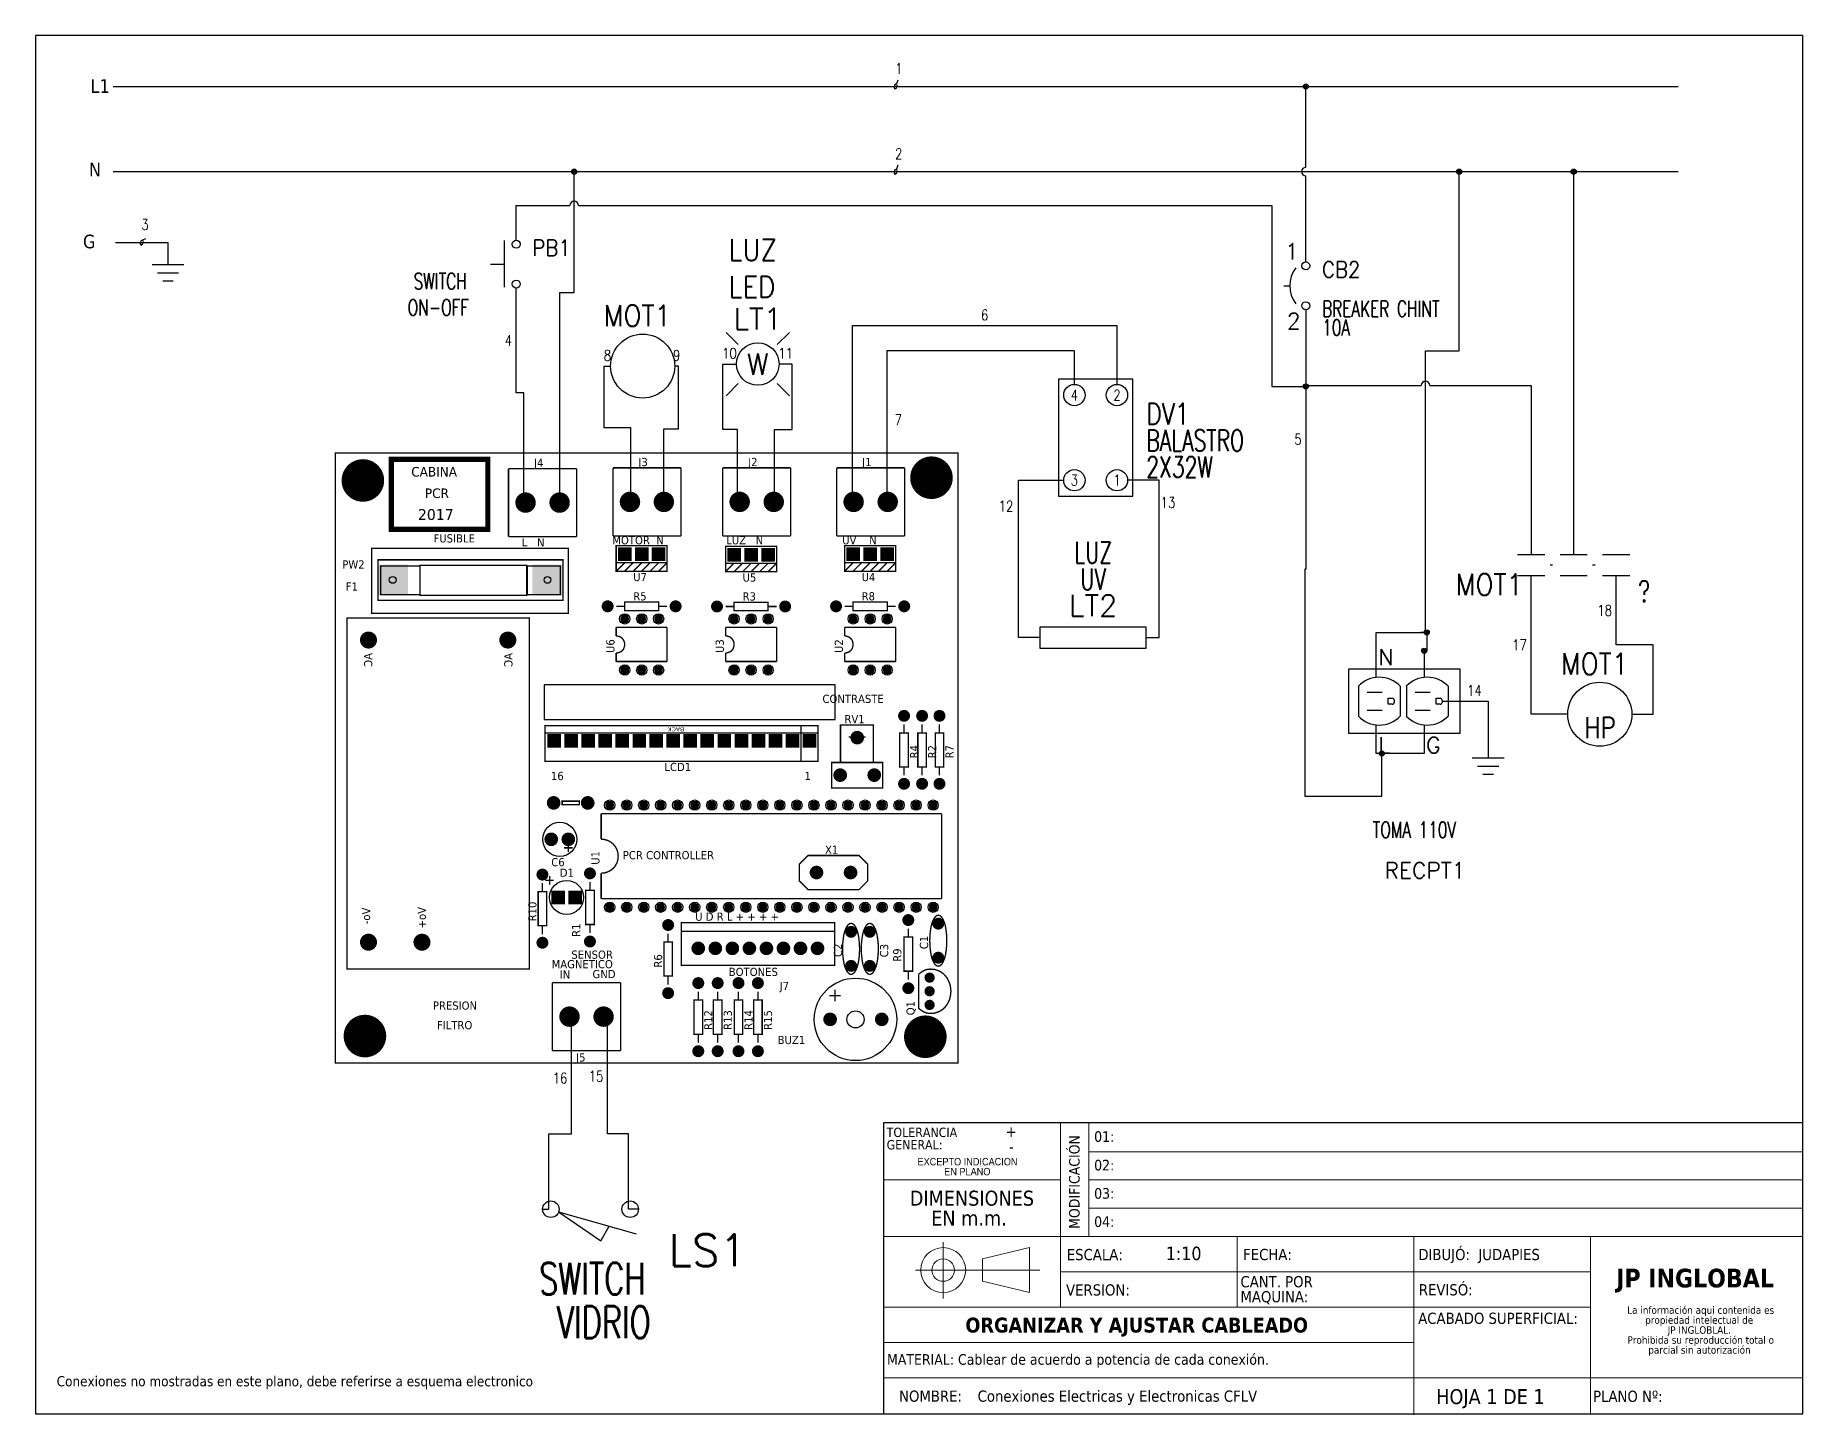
# Model space of a CAD drawing. Header units: millimetres. Extents: x 123.5 to 144.3, y 105.4 to 121.6.
import ezdxf
from ezdxf.enums import TextEntityAlignment as Align

# ---------------------------------------------------------------- set-up
doc = ezdxf.new("R2010")
doc.units = ezdxf.units.MM
doc.linetypes.add('CENTERX2', pattern=[20.32, 12.7, -2.54, 2.54, -2.54])
doc.linetypes.add('HIDDEN2', pattern=[0.1875, 0.125, -0.0625])
for name, color, linetype in [('12632256', 7, 'Continuous'), ('BLK_12AWG', 7, 'Continuous'), ('CONTORNO', 179, 'Continuous'), ('DESC', 250, 'Continuous'), ('LINK', 9, 'Continuous'), ('MISC', 7, 'Continuous'), ('SYMS', 7, 'Continuous'), ('TAGS', 250, 'Continuous'), ('TERMS', 250, 'Continuous'), ('WIRES', 7, 'Continuous'), ('XREFCHILD', 134, 'Continuous')]:
    doc.layers.add(name, color=color, linetype=linetype)
doc.layers.add('WIRENO', color=7, linetype='Continuous', true_color=0x000000)
doc.styles.add('SLDTEXTSTYLE0', font='tahoma.ttf')
doc.styles.add('SLDTEXTSTYLE1', font='')
doc.styles.add('SLDTEXTSTYLE2', font='GOTHIC.TTF', dxfattribs={"width": 0.913})
doc.styles.get("Standard").update_dxf_attribs({"font": 'tahoma.ttf'})
doc.styles.add('WD', font='romans.shx')
doc.styles.get('SLDTEXTSTYLE1').set_extended_font_data('Tahoma', bold=True)

msp = doc.modelspace()

# ---------------------------------------------------------------- texts
at = {"attachment_point": 1}
for s, width, insert, char_height in [('L1', 0.37194, (124.154, 121.075), 0.16), ('N', 0.37194, (124.135, 120.095), 0.16), ('G', 0.37194, (124.065, 119.25), 0.16), ('Conexiones no mostradas en este plano, debe referirse a esquema electronico', 9.45621, (123.756, 105.847), 0.12)]:
    msp.add_mtext_dynamic_manual_height_columns(s, width=width, gutter_width=0.05, heights=[0], dxfattribs=dict(at, insert=insert, char_height=char_height))
at = {"color": 7, "linetype": 'Continuous', "lineweight": 0, "style": 'SLDTEXTSTYLE0'}
for s, insert, char_height, attachment_point in [('+ ', (135.027, 108.786), 0.1318, 3), ('- ', (134.993, 108.607), 0.1318, 3), ('01:', (135.937, 108.722), 0.1245, 1), ('02:', (135.937, 108.387), 0.1245, 1), ('03:', (135.937, 108.055), 0.1245, 1), ('04:', (135.937, 107.723), 0.1245, 1), ('ESCALA:', (135.616, 107.34), 0.1318, 1), ('FECHA:', (137.686, 107.341), 0.1318, 1), ('VERSION:', (135.607, 106.925), 0.1318, 1), ('REVISÓ:', (139.749, 106.927), 0.1318, 1), ('MATERIAL: Cablear de acuerdo a potencia de cada conexión.', (133.505, 106.105), 0.1245, 1), ('\\pi-0.39529,l0.52705,t1.0541;NOMBRE:^IConexiones Electricas y Electronicas CFLV', (133.515, 105.678), 0.13176, 1), ('HOJA 1 DE 1', (139.953, 105.694), 0.17568, 1), ('PLANO Nº:', (141.795, 105.676), 0.1318, 1)]:
    msp.add_mtext(s, dxfattribs=dict(at, insert=insert, char_height=char_height, attachment_point=attachment_point))
at = {"color": 7, "linetype": 'Continuous', "lineweight": 0, "insert": (135.642, 107.576), "char_height": 0.1245, "attachment_point": 1, "rotation": 90, "style": 'SLDTEXTSTYLE0'}
msp.add_mtext('MODIFICACIÓN', dxfattribs=at)
at = {"layer": 'CONTORNO', "color": 7}
for s, insert, char_height, attachment_point, style in [('1:10', (136.988, 107.367), 0.1581, 2, 'SLDTEXTSTYLE0'), ('DIBUJÓ:  JUDAPIES', (139.743, 107.341), 0.13176, 1, 'SLDTEXTSTYLE0'), ('ORGANIZAR Y AJUSTAR CABLEADO', (136.437, 106.534), 0.17568, 2, 'SLDTEXTSTYLE1'), ('ACABADO SUPERFICIAL:', (139.742, 106.592), 0.13176, 1, 'SLDTEXTSTYLE0')]:
    msp.add_mtext(s, dxfattribs=dict(at, insert=insert, char_height=char_height, attachment_point=attachment_point, style=style))
at = {"layer": 'CONTORNO', "insert": (142.067, 107.108), "char_height": 0.2196, "attachment_point": 1, "style": 'SLDTEXTSTYLE1'}
msp.add_mtext('JP INGLOBAL', dxfattribs=at)

# ---------------------------------------------------------------- blocks, each defined once
blk = doc.blocks.new('SW_NOTE_0')
at = {"layer": 'CONTORNO', "color": 0, "attachment_point": 2, "style": 'SLDTEXTSTYLE2'}
for s, insert, char_height in [('EXCEPTO INDICACION', (7.57, 1.35), 1.0583), ('EN PLANO', (7.54, -0.06), 1.058)]:
    blk.add_mtext(s, dxfattribs=dict(at, insert=insert, char_height=char_height))
blk = doc.blocks.new('SW_NOTE_1')
at = {"layer": 'CONTORNO', "color": 0, "attachment_point": 2, "style": 'SLDTEXTSTYLE0'}
for s, insert, char_height in [('DIMENSIONES ', (9.43, 2.69), 2.1167), ('EN m.m.', (9.02, -0.13), 2.117)]:
    blk.add_mtext(s, dxfattribs=dict(at, insert=insert, char_height=char_height))
blk = doc.blocks.new('SW_NOTE_2')
at = {"layer": 'CONTORNO', "color": 0, "char_height": 1.0583, "attachment_point": 2, "style": 'SLDTEXTSTYLE0'}
for s, insert in [('La información aqui contenida es ', (10.29, 1.34)), ('propiedad intelectual de', (10.08, -0.07)), ('JP INGLOBLAL.', (10.1, -1.48)), ('Prohibida su reproducción total o ', (10.3, -2.89)), ('parcial sin autorización', (10.12, -4.3))]:
    blk.add_mtext(s, dxfattribs=dict(at, insert=insert))
blk = doc.blocks.new('SW_NOTE_3')
at = {"color": 0, "linetype": 'Continuous', "lineweight": 0, "attachment_point": 1, "style": 'SLDTEXTSTYLE0'}
for s, insert, char_height in [('TOLERANCIA ', (0, 1.68), 1.3229), ('GENERAL:', (0, -0.08), 1.323)]:
    blk.add_mtext(s, dxfattribs=dict(at, insert=insert, char_height=char_height))
blk = doc.blocks.new('SW_NOTE_4')
at = {"color": 0, "linetype": 'Continuous', "lineweight": 0, "char_height": 1.587, "attachment_point": 1, "style": 'SLDTEXTSTYLE0'}
for s, insert in [('CANT. POR ', (0, 2.02)), ('MAQUINA:', (0, -0.1))]:
    blk.add_mtext(s, dxfattribs=dict(at, insert=insert))
blk = doc.blocks.new('WD_WNH')
at = {"linetype": 'Continuous', "style": 'WD', "width": 0.8}
blk.add_attdef('WIRENO', text='', height=0.125, dxfattribs=at).set_placement((0, 0.062), align=Align.CENTER)
at = {"style": 'WD', "flags": 1}
for tag, p in [('W01USER', (0, 0.078)), ('W02USER', (0, 0.07)), ('W03USER', (0, 0.062)), ('W04USER', (0, 0.055)), ('W05USER', (0, 0.047)), ('W06USER', (0, 0.039)), ('W07USER', (0, 0.031)), ('W08USER', (0, 0.023)), ('W09USER', (0, 0.016)), ('W10USER', (0, 0.008))]:
    blk.add_attdef(tag, text='', height=0.005, dxfattribs=at).set_placement(p, align=Align.CENTER)
blk = doc.blocks.new('VGND2')
for p, q in [((0.09375, 0), (-0.09375, 0)), ((-0.0625, -0.046875), (0.0625, -0.046875)), ((-0.03125, -0.09375), (0.03125, -0.09375))]:
    blk.add_line(p, q)
at = {"style": 'WD', "flags": 1}
blk.add_attdef('X2TERM01', (0, 0), '', height=0.01, dxfattribs=at)
blk = doc.blocks.new('VPB11')
for p, q in [((-0.094, 0.185), (-0.094, -0.18)), ((-0.202, 0), (-0.094, 0))]:
    blk.add_line(p, q)
for centre in [(0, 0.156), (0, -0.156)]:
    blk.add_circle(centre, 0.0312)
at = {"style": 'WD'}
for tag, p, width in [('INST', (0.127, 0.39), 0.7), ('LOC', (0.127, 0.221), 0.7), ('TAG1', (0.127, 0.064), 0.9), ('XREF', (0.129, -0.09), 0.7), ('DESC1', (0.129, -0.242), 0.7), ('DESC2', (0.129, -0.398), 0.7)]:
    blk.add_attdef(tag, p, '', height=0.125, dxfattribs=dict(at, width=width))
at = {"linetype": 'Continuous', "style": 'WD'}
for tag, height, flags, p in [('TERM01', 0.125, 8, (-0.055, 0.222)), ('MFG', 0.01, 9, (-0.142, -0.088)), ('CAT', 0.01, 9, (-0.142, -0.073))]:
    blk.add_attdef(tag, text='', height=height, dxfattribs=dict(at, flags=flags)).set_placement(p, align=Align.RIGHT)
at = {"color": 7, "style": 'WD', "flags": 1}
for tag, p in [('X2TERM01', (0, 0.188)), ('X8TERM02', (0, -0.188))]:
    blk.add_attdef(tag, p, '', height=0.0125, dxfattribs=at)
at = {"color": 7, "style": 'WD'}
for tag, p in [('X4LINK', (-0.266, 0)), ('X1LINK', (0, 0))]:
    blk.add_attdef(tag, p, '', height=0.01, dxfattribs=at)
at = {"style": 'WD'}
for tag, flags, p in [('CONTACT', 1, (-0.142, -0.053)), ('FAMILY', 9, (-0.142, -0.036))]:
    blk.add_attdef(tag, text='', height=0.01, dxfattribs=dict(at, flags=flags)).set_placement(p, align=Align.RIGHT)
at = {"linetype": 'Continuous', "style": 'WD', "flags": 9}
blk.add_attdef('ASSYCODE', text='', height=0.01, dxfattribs=at).set_placement((-0.155, -0.106), align=Align.CENTER)
at = {"linetype": 'Continuous', "style": 'WD', "flags": 8}
blk.add_attdef('TERM02', text='', height=0.125, dxfattribs=at).set_placement((-0.041, -0.229), align=Align.TOP_RIGHT)
blk = doc.blocks.new('VCB1')
at = {"linetype": 'HIDDEN2'}
blk.add_line((-0.171, 0), (-0.125, 0), dxfattribs=at)
for centre in [(0, 0.156), (0, -0.156)]:
    blk.add_circle(centre, 0.0312)
blk.add_arc((0.109, 0), 0.234, 143.1301, 216.8699)
at = {"style": 'WD'}
for tag, p, width in [('INST', (0.219, 0.388), 0.7), ('LOC', (0.219, 0.219), 0.7), ('TAG1', (0.127, 0.064), 0.9), ('XREF', (0.129, -0.09), 0.7), ('DESC1', (0.129, -0.242), 0.7), ('DESC2', (0.129, -0.389), 0.7)]:
    blk.add_attdef(tag, p, '', height=0.125, dxfattribs=dict(at, width=width))
at = {"linetype": 'Continuous', "style": 'WD'}
for tag, height, flags, p in [('TERM01', 0.125, 8, (-0.055, 0.207)), ('MFG', 0.01, 9, (-0.142, -0.088)), ('CAT', 0.01, 9, (-0.142, -0.073))]:
    blk.add_attdef(tag, text='', height=height, dxfattribs=dict(at, flags=flags)).set_placement(p, align=Align.RIGHT)
at = {"style": 'WD', "width": 0.7}
blk.add_attdef('RATING1', text='', height=0.125, dxfattribs=at).set_placement((-0.188, 0.062), align=Align.RIGHT)
at = {"color": 7, "style": 'WD', "flags": 1}
for tag, p in [('X2TERM01', (0, 0.188)), ('X8TERM02', (0, -0.188))]:
    blk.add_attdef(tag, p, '', height=0.0125, dxfattribs=at)
at = {"color": 7, "style": 'WD'}
for tag, p in [('X4LINK', (-0.25, 0)), ('X1LINK', (0, 0))]:
    blk.add_attdef(tag, p, '', height=0.01, dxfattribs=at)
at = {"linetype": 'Continuous', "style": 'WD', "flags": 9}
blk.add_attdef('ASSYCODE', text='', height=0.01, dxfattribs=at).set_placement((-0.153, -0.106), align=Align.CENTER)
at = {"style": 'WD', "flags": 9}
for tag, p in [('CONTACT', (-0.129, -0.129)), ('FAMILY', (-0.142, -0.036))]:
    blk.add_attdef(tag, text='', height=0.01, dxfattribs=at).set_placement(p, align=Align.RIGHT)
at = {"linetype": 'Continuous', "style": 'WD', "flags": 8}
blk.add_attdef('TERM02', text='', height=0.125, dxfattribs=at).set_placement((-0.041, -0.213), align=Align.TOP_RIGHT)
blk = doc.blocks.new('WDDOT')
for radius in [0.03, 0.0187, 0.00929]:
    blk.add_circle((0, 0), radius)
blk = doc.blocks.new('WD_WNV')
at = {"linetype": 'Continuous', "style": 'WD', "width": 0.8}
blk.add_attdef('WIRENO', text='', height=0.125, dxfattribs=at).set_placement((-0.05, 0), align=Align.MIDDLE_RIGHT)
at = {"style": 'WD', "flags": 1}
for tag, p in [('W01USER', (-0.062, 0.094)), ('W02USER', (-0.062, 0.086)), ('W03USER', (-0.062, 0.078)), ('W04USER', (-0.062, 0.07)), ('W05USER', (-0.062, 0.062)), ('W06USER', (-0.062, 0.055)), ('W07USER', (-0.062, 0.047)), ('W08USER', (-0.062, 0.039)), ('W09USER', (-0.062, 0.031)), ('W10USER', (-0.062, 0.023))]:
    blk.add_attdef(tag, text='', height=0.005, dxfattribs=at).set_placement(p, align=Align.CENTER)
blk = doc.blocks.new('RPAD')
blk.add_trace([(-0.5, -0.5), (-0.5, 0.5), (0.5, -0.5), (0.5, 0.5)])
blk = doc.blocks.new('EPAD')
at = {"const_width": 0.5}
blk.add_lwpolyline([(-0.25, 0, 1), (0.25, 0, 1)], format="xyb", close=True, dxfattribs=at)
blk = doc.blocks.new('Tarj')
for points, const_width in [([(128.88, 111.297), (132.534, 111.297), (132.534, 114.879), (128.88, 114.879), (128.88, 111.297)], 0.008), ([(129.208, 114.43), (129.774, 114.43), (129.774, 114.841), (129.208, 114.841), (129.208, 114.43)], 0.03), ([(129.896, 114.787), (129.896, 114.387)], 0.008), ([(129.896, 114.787), (130.296, 114.787)], 0.008), ([(130.296, 114.787), (130.296, 114.387)], 0.008), ([(130.509, 114.791), (130.509, 114.391)], 0.008), ([(130.509, 114.791), (130.908, 114.791)], 0.008), ([(130.908, 114.791), (130.908, 114.391)], 0.008), ([(131.153, 114.791), (131.153, 114.391)], 0.008), ([(131.153, 114.791), (131.553, 114.791)], 0.008), ([(131.553, 114.791), (131.553, 114.391)], 0.008), ([(131.822, 114.791), (131.822, 114.391)], 0.008), ([(131.822, 114.791), (132.222, 114.791)], 0.008), ([(132.222, 114.791), (132.222, 114.391)], 0.008), ([(129.896, 114.387), (130.296, 114.387)], 0.008), ([(130.509, 114.391), (130.908, 114.391)], 0.008), ([(130.528, 114.234), (130.827, 114.234), (130.827, 114.334), (130.528, 114.334), (130.528, 114.234)], 0.008), ([(131.153, 114.391), (131.553, 114.391)], 0.008), ([(131.17, 114.231), (131.47, 114.231), (131.47, 114.331), (131.17, 114.331), (131.17, 114.231)], 0.008), ([(131.822, 114.391), (132.222, 114.391)], 0.008), ([(131.869, 114.234), (132.169, 114.234), (132.169, 114.334), (131.869, 114.334), (131.869, 114.234)], 0.008), ([(129.093, 113.936), (130.247, 113.936), (130.247, 114.318), (129.093, 114.318), (129.093, 113.936)], 0.008), ([(129.129, 114.014), (130.216, 114.014), (130.216, 114.251), (129.129, 114.251), (129.129, 114.014)], 0.008), ([(130.827, 114.234), (130.827, 114.184), (130.528, 114.184), (130.528, 114.234)], 0.008), ([(130.578, 114.234), (130.528, 114.184)], 0.008), ([(130.628, 114.234), (130.578, 114.184)], 0.008), ([(130.678, 114.234), (130.628, 114.184)], 0.008), ([(130.727, 114.234), (130.678, 114.184)], 0.008), ([(130.777, 114.234), (130.727, 114.184)], 0.008), ([(130.827, 114.234), (130.777, 114.184)], 0.008), ([(131.47, 114.231), (131.47, 114.181), (131.17, 114.181), (131.17, 114.231)], 0.008), ([(131.22, 114.231), (131.17, 114.181)], 0.008), ([(131.27, 114.231), (131.22, 114.181)], 0.008), ([(131.32, 114.231), (131.27, 114.181)], 0.008), ([(131.37, 114.231), (131.32, 114.181)], 0.008), ([(131.42, 114.231), (131.37, 114.181)], 0.008), ([(131.47, 114.231), (131.42, 114.181)], 0.008), ([(132.169, 114.234), (132.169, 114.184), (131.869, 114.184), (131.869, 114.234)], 0.008), ([(131.919, 114.234), (131.869, 114.184)], 0.008), ([(131.969, 114.234), (131.919, 114.184)], 0.008), ([(132.019, 114.234), (131.969, 114.184)], 0.008), ([(132.069, 114.234), (132.019, 114.184)], 0.008), ([(132.119, 114.234), (132.069, 114.184)], 0.008), ([(132.169, 114.234), (132.119, 114.184)], 0.008), ([(129.145, 114.046), (129.377, 114.046), (129.377, 114.215), (129.145, 114.215), (129.145, 114.046)], 0.008), ([(129.377, 114.042), (130.003, 114.042), (130.003, 114.219), (129.377, 114.219), (129.377, 114.042)], 0.008), ([(130.007, 114.046), (130.2, 114.046), (130.2, 114.215), (130.007, 114.215), (130.007, 114.046)], 0.008), ([(130.528, 113.978), (130.578, 113.978)], 0.008), ([(130.578, 113.953), (130.777, 113.953), (130.777, 114.003), (130.578, 114.003), (130.578, 113.953)], 0.008), ([(130.777, 113.978), (130.827, 113.978)], 0.008), ([(131.17, 113.977), (131.22, 113.977)], 0.008), ([(131.22, 113.952), (131.42, 113.952), (131.42, 114.002), (131.22, 114.002), (131.22, 113.952)], 0.008), ([(131.42, 113.977), (131.47, 113.977)], 0.008), ([(131.869, 113.978), (131.919, 113.978)], 0.008), ([(131.919, 113.953), (132.119, 113.953), (132.119, 114.003), (131.919, 114.003), (131.919, 113.953)], 0.008), ([(132.119, 113.978), (132.169, 113.978)], 0.008), ([(128.948, 111.848), (130.018, 111.848), (130.018, 113.91), (128.948, 113.91), (128.948, 111.848)], 0.008), ([(130.528, 113.804), (130.528, 113.854)], 0.008), ([(130.528, 113.854), (130.827, 113.854)], 0.008), ([(130.827, 113.654), (130.827, 113.854)], 0.008), ([(131.17, 113.804), (131.17, 113.854)], 0.008), ([(131.17, 113.854), (131.47, 113.854)], 0.008), ([(131.47, 113.654), (131.47, 113.854)], 0.008), ([(131.869, 113.804), (131.869, 113.854)], 0.008), ([(131.869, 113.854), (132.169, 113.854)], 0.008), ([(132.169, 113.654), (132.169, 113.854)], 0.008), ([(130.578, 113.754), (130.577, 113.764), (130.574, 113.774), (130.57, 113.782), (130.564, 113.789), (130.557, 113.796), (130.548, 113.8), (130.538, 113.803), (130.528, 113.804)], 0.008), ([(130.578, 113.754), (130.577, 113.744), (130.574, 113.734), (130.57, 113.725), (130.564, 113.718), (130.557, 113.712), (130.548, 113.708), (130.538, 113.705), (130.528, 113.704)], 0.008), ([(131.22, 113.754), (131.219, 113.764), (131.216, 113.774), (131.212, 113.782), (131.206, 113.789), (131.199, 113.796), (131.19, 113.8), (131.18, 113.803), (131.17, 113.804)], 0.008), ([(131.22, 113.754), (131.219, 113.744), (131.216, 113.734), (131.212, 113.725), (131.206, 113.718), (131.199, 113.712), (131.19, 113.708), (131.18, 113.705), (131.17, 113.704)], 0.008), ([(131.919, 113.754), (131.918, 113.764), (131.915, 113.774), (131.911, 113.782), (131.905, 113.789), (131.898, 113.796), (131.889, 113.8), (131.879, 113.803), (131.869, 113.804)], 0.008), ([(131.919, 113.754), (131.918, 113.744), (131.915, 113.734), (131.911, 113.725), (131.905, 113.718), (131.898, 113.712), (131.889, 113.708), (131.879, 113.705), (131.869, 113.704)], 0.008), ([(130.528, 113.654), (130.528, 113.704)], 0.008), ([(130.528, 113.654), (130.827, 113.654)], 0.008), ([(131.17, 113.654), (131.17, 113.704)], 0.008), ([(131.17, 113.654), (131.47, 113.654)], 0.008), ([(131.869, 113.654), (131.869, 113.704)], 0.008), ([(131.869, 113.654), (132.169, 113.654)], 0.008), ([(130.11, 113.068), (131.713, 113.068), (131.713, 113.278), (130.11, 113.278), (130.11, 113.068)], 0.008), ([(131.711, 113.235), (130.113, 113.235)], 0.008), ([(131.613, 113.072), (131.613, 113.274)], 0.008), ([(131.845, 113.061), (132.038, 113.061), (132.038, 113.282), (131.845, 113.282), (131.845, 113.061)], 0.008), ([(131.893, 113.211), (131.993, 113.211)], 0.008), ([(132.193, 113.035), (132.243, 113.035), (132.243, 113.235), (132.193, 113.235), (132.193, 113.035)], 0.008), ([(132.218, 113.285), (132.218, 113.235)], 0.008), ([(132.299, 113.035), (132.349, 113.035), (132.349, 113.235), (132.299, 113.235), (132.299, 113.035)], 0.008), ([(132.324, 113.285), (132.324, 113.235)], 0.008), ([(132.401, 113.035), (132.451, 113.035), (132.451, 113.235), (132.401, 113.235), (132.401, 113.035)], 0.008), ([(132.426, 113.285), (132.426, 113.235)], 0.008), ([(131.793, 112.912), (132.093, 112.912), (132.093, 113.061), (131.793, 113.061), (131.793, 112.912)], 0.008), ([(132.218, 113.035), (132.218, 112.986)], 0.008), ([(132.324, 113.035), (132.324, 112.986)], 0.008), ([(132.426, 113.035), (132.426, 112.986)], 0.008), ([(130.211, 112.814), (130.311, 112.814), (130.311, 112.834), (130.211, 112.834), (130.211, 112.814)], 0.008), ([(130.44, 112.611), (130.44, 112.761)], 0.008), ([(130.44, 112.761), (132.439, 112.761)], 0.008), ([(132.439, 112.761), (132.439, 112.261)], 0.008), ([(130.247, 112.535), (130.247, 112.585)], 0.008), ([(130.54, 112.511), (130.538, 112.531), (130.532, 112.55), (130.523, 112.567), (130.511, 112.582), (130.496, 112.594), (130.479, 112.603), (130.46, 112.609), (130.44, 112.611)], 0.008), ([(130.272, 112.56), (130.222, 112.56)], 0.008), ([(130.54, 112.511), (130.538, 112.49), (130.532, 112.471), (130.523, 112.454), (130.511, 112.44), (130.496, 112.428), (130.479, 112.419), (130.46, 112.413), (130.44, 112.411)], 0.008), ([(131.654, 112.515), (131.954, 112.515), (132.004, 112.465), (132.004, 112.365), (131.954, 112.315), (131.654, 112.315), (131.604, 112.365), (131.604, 112.465), (131.654, 112.515)], 0.008), ([(130.112, 112.369), (130.162, 112.369)], 0.008), ([(130.137, 112.394), (130.137, 112.344)], 0.008), ([(130.374, 112.36), (130.374, 112.31)], 0.008), ([(130.44, 112.261), (130.44, 112.411)], 0.008), ([(130.07, 112.103), (130.12, 112.103), (130.12, 112.303), (130.07, 112.303), (130.07, 112.103)], 0.008), ([(130.095, 112.303), (130.095, 112.353)], 0.008), ([(130.349, 112.11), (130.399, 112.11), (130.399, 112.31), (130.349, 112.31), (130.349, 112.11)], 0.008), ([(130.44, 112.261), (132.439, 112.261)], 0.008), ([(132.419, 112.165), (132.414, 112.164), (132.409, 112.162), (132.399, 112.153), (132.391, 112.14), (132.383, 112.121), (132.377, 112.099), (132.373, 112.074), (132.37, 112.046), (132.369, 112.015)], 0.008), ([(132.419, 112.165), (132.424, 112.164), (132.429, 112.162), (132.439, 112.153), (132.447, 112.14), (132.455, 112.121), (132.461, 112.099), (132.465, 112.074), (132.468, 112.046), (132.469, 112.015)], 0.008), ([(130.095, 112.053), (130.095, 112.103)], 0.008), ([(130.374, 112.11), (130.374, 112.06)], 0.008), ([(130.833, 112.007), (130.833, 112.057)], 0.008), ([(130.91, 111.87), (131.81, 111.87), (131.81, 112.12), (130.91, 112.12), (130.91, 111.87)], 0.008), ([(130.91, 112.07), (131.81, 112.07)], 0.008), ([(131.907, 112.117), (131.897, 112.114), (131.887, 112.106), (131.879, 112.092), (131.871, 112.074), (131.865, 112.052), (131.861, 112.026), (131.858, 111.998), (131.857, 111.967)], 0.008), ([(131.907, 112.117), (131.917, 112.114), (131.927, 112.106), (131.935, 112.092), (131.943, 112.074), (131.949, 112.052), (131.953, 112.026), (131.956, 111.998), (131.957, 111.967)], 0.008), ([(132.017, 112.117), (132.007, 112.114), (131.997, 112.106), (131.989, 112.092), (131.981, 112.074), (131.975, 112.052), (131.971, 112.026), (131.968, 111.998), (131.967, 111.967)], 0.008), ([(132.017, 112.117), (132.027, 112.114), (132.037, 112.106), (132.045, 112.092), (132.053, 112.074), (132.059, 112.052), (132.063, 112.026), (132.066, 111.998), (132.067, 111.967)], 0.008), ([(132.243, 112.086), (132.243, 112.036)], 0.008), ([(130.808, 111.807), (130.858, 111.807), (130.858, 112.007), (130.808, 112.007), (130.808, 111.807)], 0.008), ([(131.907, 111.817), (131.902, 111.818), (131.897, 111.82), (131.887, 111.829), (131.879, 111.842), (131.871, 111.861), (131.865, 111.883), (131.861, 111.908), (131.858, 111.936), (131.857, 111.967)], 0.008), ([(131.907, 111.817), (131.912, 111.818), (131.917, 111.82), (131.927, 111.829), (131.935, 111.842), (131.943, 111.861), (131.949, 111.883), (131.953, 111.908), (131.956, 111.936), (131.957, 111.967)], 0.008), ([(132.017, 111.817), (132.012, 111.818), (132.007, 111.82), (131.997, 111.829), (131.989, 111.842), (131.981, 111.861), (131.975, 111.883), (131.971, 111.908), (131.968, 111.936), (131.967, 111.967)], 0.008), ([(132.017, 111.817), (132.022, 111.818), (132.027, 111.82), (132.037, 111.829), (132.045, 111.842), (132.053, 111.861), (132.059, 111.883), (132.063, 111.908), (132.066, 111.936), (132.067, 111.967)], 0.008), ([(132.218, 111.836), (132.268, 111.836), (132.268, 112.036), (132.218, 112.036), (132.218, 111.836)], 0.008), ([(132.419, 111.865), (132.409, 111.868), (132.399, 111.876), (132.391, 111.89), (132.383, 111.908), (132.377, 111.93), (132.373, 111.956), (132.37, 111.984), (132.369, 112.015)], 0.008), ([(132.419, 111.865), (132.429, 111.868), (132.439, 111.876), (132.447, 111.89), (132.455, 111.908), (132.461, 111.93), (132.465, 111.956), (132.468, 111.984), (132.469, 112.015)], 0.008), ([(132.368, 111.848), (132.353, 111.846), (132.337, 111.841), (132.321, 111.831), (132.303, 111.818)], 0.008), ([(132.368, 111.848), (132.393, 111.847), (132.405, 111.844), (132.417, 111.84), (132.428, 111.835), (132.438, 111.829), (132.448, 111.822), (132.457, 111.813), (132.472, 111.794), (132.483, 111.771), (132.487, 111.759), (132.49, 111.746), (132.492, 111.732), (132.493, 111.718)], 0.008), ([(130.154, 111.769), (130.154, 111.369)], 0.008), ([(130.154, 111.769), (130.554, 111.769)], 0.008), ([(130.554, 111.769), (130.554, 111.369)], 0.008), ([(130.833, 111.757), (130.833, 111.807)], 0.008), ([(132.243, 111.836), (132.243, 111.786)], 0.008), ([(132.303, 111.818), (132.303, 111.618)], 0.008), ([(130.985, 111.466), (131.035, 111.466), (131.035, 111.666), (130.985, 111.666), (130.985, 111.466)], 0.008), ([(131.01, 111.716), (131.01, 111.666)], 0.008), ([(131.099, 111.466), (131.149, 111.466), (131.149, 111.666), (131.099, 111.666), (131.099, 111.466)], 0.008), ([(131.124, 111.716), (131.124, 111.666)], 0.008), ([(131.221, 111.466), (131.271, 111.466), (131.271, 111.666), (131.221, 111.666), (131.221, 111.466)], 0.008), ([(131.246, 111.716), (131.246, 111.666)], 0.008), ([(131.335, 111.466), (131.385, 111.466), (131.385, 111.666), (131.335, 111.666), (131.335, 111.466)], 0.008), ([(131.36, 111.716), (131.36, 111.666)], 0.008), ([(132.368, 111.588), (132.393, 111.589), (132.405, 111.592), (132.417, 111.596), (132.428, 111.601), (132.438, 111.607), (132.448, 111.614), (132.457, 111.623), (132.472, 111.642), (132.483, 111.665), (132.487, 111.677), (132.49, 111.69), (132.492, 111.704), (132.493, 111.718)], 0.008), ([(132.368, 111.588), (132.353, 111.59), (132.337, 111.595), (132.321, 111.605), (132.303, 111.618)], 0.008), ([(131.01, 111.466), (131.01, 111.416)], 0.008), ([(131.124, 111.466), (131.124, 111.416)], 0.008), ([(131.246, 111.466), (131.246, 111.416)], 0.008), ([(131.36, 111.466), (131.36, 111.416)], 0.008), ([(130.154, 111.369), (130.554, 111.369)], 0.008)]:
    blk.add_lwpolyline(points, dxfattribs=dict(const_width=const_width))
blk.add_lwpolyline([(130.105, 113.313), (131.814, 113.313), (131.814, 113.517), (130.105, 113.517), (130.105, 113.313)])
for centre, radius in [((132.379, 114.733), 0.03), ((129.041, 114.717), 0.03), ((129.996, 114.587), 0.03), ((130.196, 114.587), 0.03), ((130.609, 114.591), 0.03), ((130.808, 114.591), 0.03), ((131.253, 114.591), 0.03), ((131.453, 114.591), 0.03), ((131.922, 114.591), 0.03), ((132.122, 114.591), 0.03), ((130.578, 114.284), 0.025), ((130.678, 114.284), 0.025), ((130.777, 114.284), 0.025), ((131.22, 114.281), 0.025), ((131.32, 114.281), 0.025), ((131.42, 114.281), 0.025), ((131.919, 114.284), 0.025), ((132.019, 114.284), 0.025), ((132.119, 114.284), 0.025), ((129.216, 114.133), 0.02), ((130.125, 114.133), 0.02), ((130.478, 113.978), 0.025), ((130.578, 113.904), 0.03), ((130.678, 113.904), 0.03), ((130.777, 113.904), 0.03), ((130.877, 113.978), 0.025), ((131.12, 113.977), 0.025), ((131.22, 113.904), 0.03), ((131.32, 113.904), 0.03), ((131.42, 113.904), 0.03), ((131.52, 113.977), 0.025), ((131.819, 113.978), 0.025), ((131.919, 113.904), 0.03), ((132.019, 113.904), 0.03), ((132.119, 113.904), 0.03), ((132.219, 113.978), 0.025), ((129.074, 113.78), 0.03), ((129.892, 113.78), 0.03), ((130.578, 113.604), 0.03), ((130.678, 113.604), 0.03), ((130.777, 113.604), 0.03), ((131.22, 113.604), 0.03), ((131.32, 113.604), 0.03), ((131.42, 113.604), 0.03), ((131.919, 113.604), 0.03), ((132.019, 113.604), 0.03), ((132.119, 113.604), 0.03), ((132.218, 113.335), 0.025), ((132.324, 113.335), 0.025), ((132.426, 113.335), 0.025), ((130.164, 113.189), 0.025), ((130.264, 113.189), 0.025), ((130.364, 113.189), 0.025), ((130.464, 113.189), 0.025), ((130.564, 113.189), 0.025), ((130.664, 113.189), 0.025), ((130.763, 113.189), 0.025), ((130.863, 113.189), 0.025), ((130.963, 113.189), 0.025), ((131.063, 113.189), 0.025), ((131.163, 113.189), 0.025), ((131.263, 113.189), 0.025), ((131.363, 113.189), 0.025), ((131.463, 113.189), 0.025), ((131.563, 113.189), 0.025), ((131.663, 113.189), 0.025), ((131.943, 113.207), 0.025), ((131.843, 112.987), 0.025), ((132.043, 112.987), 0.025), ((132.218, 112.936), 0.025), ((132.324, 112.936), 0.025), ((132.426, 112.936), 0.025), ((130.161, 112.824), 0.025), ((130.361, 112.824), 0.025), ((130.49, 112.811), 0.03), ((130.59, 112.811), 0.03), ((130.69, 112.811), 0.03), ((130.789, 112.811), 0.03), ((130.889, 112.811), 0.03), ((130.989, 112.811), 0.03), ((131.089, 112.811), 0.03), ((131.189, 112.811), 0.03), ((131.289, 112.811), 0.03), ((131.389, 112.811), 0.03), ((131.489, 112.811), 0.03), ((131.589, 112.811), 0.03), ((131.689, 112.811), 0.03), ((131.789, 112.811), 0.03), ((131.889, 112.811), 0.03), ((131.989, 112.811), 0.03), ((132.089, 112.811), 0.03), ((132.189, 112.811), 0.03), ((132.289, 112.811), 0.03), ((132.389, 112.811), 0.03), ((130.147, 112.61), 0.025), ((130.247, 112.61), 0.025), ((130.095, 112.403), 0.025), ((130.374, 112.41), 0.025), ((131.704, 112.415), 0.025), ((131.904, 112.415), 0.025), ((130.187, 112.269), 0.025), ((130.287, 112.269), 0.025), ((130.49, 112.211), 0.03), ((130.59, 112.211), 0.03), ((130.69, 112.211), 0.03), ((130.789, 112.211), 0.03), ((130.889, 112.211), 0.03), ((130.989, 112.211), 0.03), ((131.089, 112.211), 0.03), ((131.189, 112.211), 0.03), ((131.289, 112.211), 0.03), ((131.389, 112.211), 0.03), ((131.489, 112.211), 0.03), ((131.589, 112.211), 0.03), ((131.689, 112.211), 0.03), ((131.789, 112.211), 0.03), ((131.889, 112.211), 0.03), ((131.989, 112.211), 0.03), ((132.089, 112.211), 0.03), ((132.189, 112.211), 0.03), ((132.243, 112.136), 0.025), ((132.289, 112.211), 0.03), ((132.389, 112.211), 0.03), ((130.833, 112.107), 0.025), ((131.907, 112.067), 0.025), ((132.017, 112.067), 0.025), ((132.419, 112.115), 0.025), ((129.074, 112.006), 0.03), ((129.388, 112.006), 0.03), ((130.095, 112.003), 0.025), ((130.374, 112.01), 0.025), ((131.01, 111.97), 0.01), ((131.11, 111.97), 0.01), ((131.21, 111.97), 0.01), ((131.31, 111.97), 0.01), ((131.41, 111.97), 0.01), ((131.51, 111.97), 0.01), ((131.61, 111.97), 0.01), ((131.71, 111.97), 0.01), ((131.907, 111.867), 0.025), ((132.017, 111.867), 0.025), ((132.419, 111.915), 0.025), ((131.01, 111.766), 0.025), ((131.124, 111.766), 0.025), ((131.246, 111.766), 0.025), ((131.36, 111.766), 0.025), ((132.243, 111.736), 0.025), ((132.368, 111.798), 0.025), ((132.368, 111.718), 0.025), ((130.833, 111.707), 0.025), ((132.368, 111.638), 0.025), ((130.254, 111.569), 0.03), ((130.454, 111.569), 0.03), ((131.784, 111.553), 0.01), ((132.087, 111.553), 0.01), ((129.053, 111.455), 0.03), ((132.343, 111.451), 0.03), ((131.01, 111.366), 0.025), ((131.124, 111.366), 0.025), ((131.246, 111.366), 0.025), ((131.36, 111.366), 0.025)]:
    blk.add_circle(centre, radius)
at = {"layer": '12632256'}
for centre, radius in [((130.197, 112.61), 0.1), ((130.237, 112.269), 0.1), ((130.237, 112.269), 0), ((131.933, 111.553), 0.242), ((131.933, 111.553), 0.05)]:
    blk.add_circle(centre, radius, dxfattribs=at)
for name, p, xscale, yscale in [('EPAD', (132.379, 114.733), 0.25, 0.25), ('EPAD', (129.041, 114.717), 0.25, 0.25), ('EPAD', (129.996, 114.587), 0.12, 0.12), ('EPAD', (130.196, 114.587), 0.12, 0.12), ('EPAD', (130.609, 114.591), 0.12, 0.12), ('EPAD', (130.808, 114.591), 0.12, 0.12), ('EPAD', (131.253, 114.591), 0.12, 0.12), ('EPAD', (131.453, 114.591), 0.12, 0.12), ('EPAD', (131.922, 114.591), 0.12, 0.12), ('EPAD', (132.122, 114.591), 0.12, 0.12), ('RPAD', (129.216, 114.133), 0.18, 0.18), ('RPAD', (130.125, 114.133), 0.18, 0.18), ('EPAD', (130.478, 113.978), 0.07, 0.07), ('EPAD', (130.578, 113.904), 0.05, 0.05), ('EPAD', (130.678, 113.904), 0.05, 0.05), ('EPAD', (130.777, 113.904), 0.05, 0.05), ('EPAD', (130.877, 113.978), 0.07, 0.07), ('EPAD', (131.12, 113.977), 0.07, 0.07), ('EPAD', (131.22, 113.904), 0.05, 0.05), ('EPAD', (131.32, 113.904), 0.05, 0.05), ('EPAD', (131.42, 113.904), 0.05, 0.05), ('EPAD', (131.52, 113.977), 0.07, 0.07), ('EPAD', (131.819, 113.978), 0.07, 0.07), ('EPAD', (131.919, 113.904), 0.05, 0.05), ('EPAD', (132.019, 113.904), 0.05, 0.05), ('EPAD', (132.119, 113.904), 0.05, 0.05), ('EPAD', (132.219, 113.978), 0.07, 0.07), ('EPAD', (129.074, 113.78), 0.1, 0.1), ('EPAD', (129.892, 113.78), 0.1, 0.1), ('RPAD', (130.578, 113.604), 0.05, 0.05), ('EPAD', (130.678, 113.604), 0.05, 0.05), ('EPAD', (130.777, 113.604), 0.05, 0.05), ('RPAD', (131.22, 113.604), 0.05, 0.05), ('EPAD', (131.32, 113.604), 0.05, 0.05), ('EPAD', (131.42, 113.604), 0.05, 0.05), ('RPAD', (131.919, 113.604), 0.05, 0.05), ('EPAD', (132.019, 113.604), 0.05, 0.05), ('EPAD', (132.119, 113.604), 0.05, 0.05), ('EPAD', (132.218, 113.335), 0.07, 0.07), ('EPAD', (132.324, 113.335), 0.07, 0.07), ('EPAD', (132.426, 113.335), 0.07, 0.07), ('EPAD', (131.943, 113.207), 0.08, 0.08), ('EPAD', (131.843, 112.987), 0.08, 0.08), ('EPAD', (132.043, 112.987), 0.08, 0.08), ('EPAD', (132.218, 112.936), 0.07, 0.07), ('EPAD', (132.324, 112.936), 0.07, 0.07), ('EPAD', (132.426, 112.936), 0.07, 0.07), ('EPAD', (130.161, 112.824), 0.08, 0.08), ('EPAD', (130.361, 112.824), 0.08, 0.08), ('EPAD', (130.49, 112.811), 0.05, 0.05), ('EPAD', (130.59, 112.811), 0.05, 0.05), ('EPAD', (130.69, 112.811), 0.05, 0.05), ('EPAD', (130.789, 112.811), 0.05, 0.05), ('EPAD', (130.889, 112.811), 0.05, 0.05), ('EPAD', (130.989, 112.811), 0.05, 0.05), ('EPAD', (131.089, 112.811), 0.05, 0.05), ('EPAD', (131.189, 112.811), 0.05, 0.05), ('EPAD', (131.289, 112.811), 0.05, 0.05), ('EPAD', (131.389, 112.811), 0.05, 0.05), ('EPAD', (131.489, 112.811), 0.05, 0.05), ('EPAD', (131.589, 112.811), 0.05, 0.05), ('EPAD', (131.689, 112.811), 0.05, 0.05), ('EPAD', (131.789, 112.811), 0.05, 0.05), ('EPAD', (131.889, 112.811), 0.05, 0.05), ('EPAD', (131.989, 112.811), 0.05, 0.05), ('EPAD', (132.089, 112.811), 0.05, 0.05), ('EPAD', (132.189, 112.811), 0.05, 0.05), ('EPAD', (132.289, 112.811), 0.05, 0.05), ('EPAD', (132.389, 112.811), 0.05, 0.05), ('EPAD', (130.147, 112.61), 0.08, 0.08), ('EPAD', (130.247, 112.61), 0.08, 0.08), ('EPAD', (130.095, 112.403), 0.07, 0.07), ('EPAD', (130.374, 112.41), 0.07, 0.07), ('EPAD', (131.704, 112.415), 0.08, 0.08), ('EPAD', (131.904, 112.415), 0.08, 0.08), ('RPAD', (130.187, 112.269), 0.08, 0.08), ('RPAD', (130.287, 112.269), 0.08, 0.08), ('RPAD', (130.49, 112.211), 0.05, 0.05), ('EPAD', (130.59, 112.211), 0.05, 0.05), ('EPAD', (130.69, 112.211), 0.05, 0.05), ('EPAD', (130.789, 112.211), 0.05, 0.05), ('EPAD', (130.889, 112.211), 0.05, 0.05), ('EPAD', (130.989, 112.211), 0.05, 0.05), ('EPAD', (131.089, 112.211), 0.05, 0.05), ('EPAD', (131.189, 112.211), 0.05, 0.05), ('EPAD', (131.289, 112.211), 0.05, 0.05), ('EPAD', (131.389, 112.211), 0.05, 0.05), ('EPAD', (131.489, 112.211), 0.05, 0.05), ('EPAD', (131.589, 112.211), 0.05, 0.05), ('EPAD', (131.689, 112.211), 0.05, 0.05), ('EPAD', (131.789, 112.211), 0.05, 0.05), ('EPAD', (131.889, 112.211), 0.05, 0.05), ('EPAD', (131.989, 112.211), 0.05, 0.05), ('EPAD', (132.089, 112.211), 0.05, 0.05), ('EPAD', (132.189, 112.211), 0.05, 0.05), ('EPAD', (132.243, 112.136), 0.07, 0.07), ('EPAD', (132.289, 112.211), 0.05, 0.05), ('EPAD', (132.389, 112.211), 0.05, 0.05), ('EPAD', (129.074, 112.006), 0.1, 0.1), ('EPAD', (129.388, 112.006), 0.1, 0.1), ('EPAD', (130.833, 112.107), 0.07, 0.07), ('EPAD', (131.907, 112.067), 0.07, 0.07), ('EPAD', (132.017, 112.067), 0.07, 0.07), ('EPAD', (132.419, 112.115), 0.07, 0.07), ('EPAD', (130.095, 112.003), 0.07, 0.07), ('EPAD', (130.374, 112.01), 0.07, 0.07), ('EPAD', (131.01, 111.97), 0.08, 0.08), ('EPAD', (131.11, 111.97), 0.08, 0.08), ('EPAD', (131.21, 111.97), 0.08, 0.08), ('EPAD', (131.31, 111.97), 0.08, 0.08), ('EPAD', (131.41, 111.97), 0.08, 0.08), ('EPAD', (131.51, 111.97), 0.08, 0.08), ('EPAD', (131.61, 111.97), 0.08, 0.08), ('EPAD', (131.71, 111.97), 0.08, 0.08), ('EPAD', (132.419, 111.915), 0.07, 0.07), ('EPAD', (131.907, 111.867), 0.07, 0.07), ('EPAD', (132.017, 111.867), 0.07, 0.07), ('EPAD', (130.833, 111.707), 0.07, 0.07), ('EPAD', (131.01, 111.766), 0.07, 0.07), ('EPAD', (131.124, 111.766), 0.07, 0.07), ('EPAD', (131.246, 111.766), 0.07, 0.07), ('EPAD', (131.36, 111.766), 0.07, 0.07), ('EPAD', (132.243, 111.736), 0.07, 0.07), ('EPAD', (132.368, 111.798), 0.06, 0.06), ('EPAD', (132.368, 111.718), 0.06, 0.06), ('EPAD', (132.368, 111.638), 0.06, 0.06), ('EPAD', (129.053, 111.455), 0.25, 0.25), ('EPAD', (130.254, 111.569), 0.12, 0.12), ('EPAD', (130.454, 111.569), 0.12, 0.12), ('EPAD', (131.784, 111.553), 0.08, 0.08), ('EPAD', (132.087, 111.553), 0.08, 0.08), ('EPAD', (132.343, 111.451), 0.25, 0.25), ('EPAD', (131.01, 111.366), 0.07, 0.07), ('EPAD', (131.124, 111.366), 0.07, 0.07), ('EPAD', (131.246, 111.366), 0.07, 0.07), ('EPAD', (131.36, 111.366), 0.07, 0.07)]:
    blk.add_blockref(name, p, dxfattribs=dict(xscale=xscale, yscale=yscale))
at = {"xscale": 0.08, "yscale": 0.08, "rotation": 180}
for p in [(130.578, 114.284), (130.678, 114.284), (130.777, 114.284), (131.22, 114.281), (131.32, 114.281), (131.42, 114.281), (131.919, 114.284), (132.019, 114.284), (132.119, 114.284), (130.164, 113.189), (130.264, 113.189), (130.364, 113.189), (130.464, 113.189), (130.564, 113.189), (130.664, 113.189), (130.763, 113.189), (130.863, 113.189), (130.963, 113.189), (131.063, 113.189), (131.163, 113.189), (131.263, 113.189), (131.363, 113.189), (131.463, 113.189), (131.563, 113.189), (131.663, 113.189)]:
    blk.add_blockref('RPAD', p, dxfattribs=at)
at = {"layer": '12632256'}
for s, height, width, p in [('CABINA', 0.056, 1.071429, (129.325, 114.74)), ('J4', 0.048, 1.041667, (130.046, 114.797)), ('J3', 0.048, 1.041667, (130.659, 114.801)), ('J2', 0.048, 1.041667, (131.303, 114.801)), ('J1', 0.048, 1.041667, (131.972, 114.801)), ('PCR', 0.056, 1.071429, (129.405, 114.614)), ('2017', 0.064, 1.09375, (129.364, 114.485)), ('FUSIBLE', 0.048, 1.041667, (129.456, 114.353)), ('L   N', 0.048, 1.041667, (129.974, 114.33)), ('MOTOR  N', 0.048, 1.041667, (130.505, 114.342)), ('LUZ   N', 0.048, 1.041667, (131.174, 114.342)), ('UV    N', 0.048, 1.041667, (131.855, 114.342)), ('PW2', 0.048, 1.041667, (128.92, 114.2)), ('U7', 0.048, 1.041667, (130.628, 114.126)), ('U5', 0.048, 1.041667, (131.27, 114.123)), ('U4', 0.048, 1.041667, (131.969, 114.126)), ('F1', 0.048, 1.041667, (128.941, 114.07)), ('R5', 0.048, 1.041667, (130.628, 114.013)), ('R3', 0.048, 1.041667, (131.27, 114.012)), ('R8', 0.048, 1.041667, (131.969, 114.013)), ('CONTRASTE', 0.048, 1.041667, (131.739, 113.411)), ('RV1', 0.048, 1.041667, (131.868, 113.292)), ('16', 0.048, 1.041667, (130.145, 112.958)), ('LCD1', 0.048, 1.041667, (130.811, 113.011)), ('1', 0.048, 1.041667, (131.634, 112.958)), ('X1', 0.048, 1.041667, (131.754, 112.525)), ('C6', 0.048, 1.041667, (130.147, 112.452)), ('PCR CONTROLLER', 0.048, 1.041667, (130.567, 112.493)), ('D1', 0.048, 1.041667, (130.197, 112.39)), ('U D R L + + + +', 0.048, 1.041667, (130.992, 112.132)), ('SENSOR', 0.048, 1.041667, (130.265, 111.909)), ('MAGNETICO', 0.048, 1.041667, (130.149, 111.853)), ('GND', 0.048, 1.041667, (130.389, 111.795)), ('BOTONES', 0.048, 1.041667, (131.189, 111.808)), ('IN', 0.048, 1.041667, (130.197, 111.792)), ('J7', 0.048, 1.041667, (131.488, 111.725)), ('PRESION', 0.048, 1.041667, (129.452, 111.61)), ('+', 0.08, 1.125, (131.768, 111.658)), ('FILTRO', 0.048, 1.041667, (129.476, 111.495)), ('BUZ1', 0.048, 1.041667, (131.476, 111.408)), ('J5', 0.048, 1.041667, (130.293, 111.305))]:
    blk.add_text(s, height=height, dxfattribs=dict(at, width=width)).set_placement(p)
for s, height, rotation, width, p in [('U6', 0.048, 90, 1.041667, (130.518, 113.704)), ('U3', 0.048, 90, 1.041667, (131.16, 113.704)), ('U2', 0.048, 90, 1.041667, (131.859, 113.704)), ('BACK', 0.024, 180, 1.25, (130.927, 113.268)), ('R4', 0.048, 90, 1.041667, (132.301, 113.085)), ('R2', 0.048, 90, 1.041667, (132.407, 113.085)), ('R7', 0.048, 90, 1.041667, (132.509, 113.085)), ('U1', 0.048, 90, 1.041667, (130.43, 112.461)), ('R10', 0.048, 90, 1.041667, (130.06, 112.128)), ('R1', 0.048, 90, 1.041667, (130.317, 112.037)), ('C2', 0.048, 90, 1.041667, (131.854, 111.919)), ('C3', 0.048, 90, 1.041667, (132.125, 111.917)), ('R9', 0.048, 90, 1.041667, (132.202, 111.891)), ('C1', 0.048, 90, 1.041667, (132.359, 111.965)), ('R6', 0.048, 90, 1.041667, (130.798, 111.857)), ('Q1', 0.048, 90, 1.041667, (132.28, 111.577)), ('R12', 0.048, 90, 1.041667, (131.093, 111.491)), ('R13', 0.048, 90, 1.041667, (131.207, 111.491)), ('R14', 0.048, 90, 1.041667, (131.329, 111.491)), ('R15', 0.048, 90, 1.041667, (131.443, 111.491))]:
    blk.add_text(s, height=height, rotation=rotation, dxfattribs=dict(at, width=width)).set_placement(p)
at = {"layer": '12632256', "text_generation_flag": 2, "width": 1.041667}
for s, p in [('AC', (129.096, 113.704)), ('AC', (129.919, 113.704)), ('Vo-', (129.084, 112.209)), ('Vo+', (129.411, 112.213))]:
    blk.add_text(s, height=0.048, rotation=90, dxfattribs=at).set_placement(p)
blk = doc.blocks.new('HLS11')
at = {"linetype": 'Continuous'}
for p, q in [((-0.1248, -0.0103), (0.0408, -0.1237)), ((-0.1248, -0.0103), (0.1786, -0.097)), ((0.0408, -0.1237), (0.0728, -0.0668))]:
    blk.add_line(p, q, dxfattribs=at)
for centre in [(-0.1553, 0), (0.1553, 0)]:
    blk.add_circle(centre, 0.0322)
at = {"style": 'WD', "width": 0.7}
for tag, p in [('INST', (0, 0.7321)), ('LOC', (0, 0.5625)), ('DESC1', (0, 0.4062)), ('DESC2', (0, 0.25)), ('XREF', (0, -0.2988)), ('WDTAGALT', (0.0062, -0.4375))]:
    blk.add_attdef(tag, text='', height=0.125, dxfattribs=at).set_placement(p, align=Align.CENTER)
at = {"style": 'WD'}
blk.add_attdef('TAG1', text='', height=0.125, dxfattribs=at).set_placement((0, 0.0938), align=Align.CENTER)
for tag, p, height, flags in [('X4TERM01', (-0.1875, 0), 0.0125, 1), ('CONTACT', (0.0376, 0.0204), 0.01, 1), ('FAMILY', (0.0376, 0.0371), 0.01, 9), ('X1TERM02', (0.1875, 0), 0.0125, 1)]:
    blk.add_attdef(tag, p, '', height=height, dxfattribs=dict(at, flags=flags))
for tag, p in [('X2LINK', (0, 0.0312)), ('X8LINK', (0, -0.1562))]:
    blk.add_attdef(tag, p, '', height=0.01, dxfattribs=at)
at = {"linetype": 'Continuous', "style": 'WD', "flags": 9}
for tag, p in [('CAT', (0.0626, -0.0071)), ('ASSYCODE', (0.062, -0.047)), ('MFG', (0.0626, -0.0266))]:
    blk.add_attdef(tag, text='', height=0.01, dxfattribs=at).set_placement(p, align=Align.CENTER)
at = {"linetype": 'Continuous', "style": 'WD', "flags": 8}
blk.add_attdef('TERM01', text='', height=0.125, dxfattribs=at).set_placement((-0.25, -0.0314), align=Align.TOP_RIGHT)
blk.add_attdef('TERM02', text='', height=0.125, dxfattribs=at).set_placement((0.25, -0.0314), align=Align.TOP_LEFT)
blk = doc.blocks.new('VDV1TFL')
for p, q in [((-0.344, 0.344), (-0.344, -0.344)), ((0.094, 0.344), (-0.344, 0.344)), ((0.094, -0.344), (0.094, 0.344)), ((-0.344, -0.344), (0.094, -0.344))]:
    blk.add_line(p, q)
for centre in [(-0.25, 0.25), (0, 0.25), (-0.25, -0.25), (0, -0.25)]:
    blk.add_circle(centre, 0.0625)
at = {"style": 'WD', "width": 0.7}
for tag, p in [('INST', (-0.119, 0.545)), ('LOC', (-0.119, 0.375)), ('RATING2', (-0.125, -0.156))]:
    blk.add_attdef(tag, text='', height=0.125, dxfattribs=at).set_placement(p, align=Align.CENTER)
at = {"style": 'WD', "flags": 1}
for tag, p in [('X2TERM04', (-0.25, 0.312)), ('X2TERM02', (0, 0.312)), ('X4TERM04', (-0.312, 0.25)), ('X1TERM02', (0.062, 0.25)), ('X4TERM03', (-0.312, -0.25)), ('X8TERM03', (-0.25, -0.312)), ('X8TERM01', (0, -0.312)), ('X1TERM01', (0.062, -0.25))]:
    blk.add_attdef(tag, p, '', height=0.0125, dxfattribs=at)
at = {"linetype": 'Continuous', "style": 'WD', "width": 0.8, "flags": 8}
for tag, p in [('TERM04', (-0.25, 0.25)), ('TERM02', (0, 0.25)), ('TERM03', (-0.25, -0.25)), ('TERM01', (0, -0.25))]:
    blk.add_attdef(tag, text='', height=0.0625, dxfattribs=at).set_placement(p, align=Align.MIDDLE)
at = {"style": 'WD', "width": 0.7}
blk.add_attdef('RATING1', text='', height=0.125, dxfattribs=at).set_placement((-0.125, 0.062), align=Align.MIDDLE)
at = {"style": 'WD'}
for tag, p, width in [('TAG1', (0.172, 0.077), 0.8), ('DESC1', (0.172, -0.079), 0.7), ('DESC2', (0.172, -0.235), 0.7), ('XREF', (0.172, -0.391), 0.7)]:
    blk.add_attdef(tag, p, '', height=0.125, dxfattribs=dict(at, width=width))
at = {"style": 'WD', "flags": 9}
blk.add_attdef('FAMILY', text='', height=0.01, dxfattribs=at).set_placement((-0.13, -0.08), align=Align.CENTER)
at = {"linetype": 'Continuous', "style": 'WD', "flags": 1}
for tag, p in [('CAT', (-0.125, -0.091)), ('MFG', (-0.125, -0.11))]:
    blk.add_attdef(tag, text='', height=0.01, dxfattribs=at).set_placement(p, align=Align.MIDDLE)
at = {"linetype": 'Continuous', "style": 'WD', "flags": 9}
blk.add_attdef('ASSYCODE', text='', height=0.01, dxfattribs=at).set_placement((-0.125, -0.125), align=Align.CENTER)
blk = doc.blocks.new('HLT1W')
for p, q in [((-0.115, 0.115), (-0.186, 0.186)), ((0.115, 0.115), (0.186, 0.186)), ((-0.115, -0.115), (-0.186, -0.186)), ((0.115, -0.115), (0.186, -0.186))]:
    blk.add_line(p, q)
blk.add_circle((0, 0), 0.125)
at = {"style": 'WD', "width": 0.7}
for tag, p in [('INST', (0.006, 0.528)), ('LOC', (0.006, 0.359))]:
    blk.add_attdef(tag, text='', height=0.125, dxfattribs=at).set_placement(p, align=Align.CENTER)
at = {"style": 'WD'}
blk.add_attdef('TAG1', text='', height=0.125, dxfattribs=at).set_placement((0, 0.202), align=Align.CENTER)
at = {"linetype": 'Continuous', "style": 'WD', "flags": 9}
blk.add_attdef('ASSYCODE', text='', height=0.01, dxfattribs=at).set_placement((-0.001, 0.096), align=Align.CENTER)
at = {"style": 'WD', "flags": 9}
blk.add_attdef('FAMILY', text='', height=0.01, dxfattribs=at).set_placement((-0.005, 0.161), align=Align.CENTER)
at = {"linetype": 'Continuous', "style": 'WD', "flags": 1}
for tag, p in [('MFG', (0, 0.121)), ('CAT', (0, 0.14))]:
    blk.add_attdef(tag, text='', height=0.01, dxfattribs=at).set_placement(p, align=Align.MIDDLE)
at = {"style": 'WD'}
for tag, p, width in [('DESC1', (1.125, 0), 0.9), ('WDTAGALT', (1.125, -0.312), 0.7)]:
    blk.add_attdef(tag, p, '', height=0.125, dxfattribs=dict(at, width=width))
blk.add_attdef('COLOR', text='', height=0.125, dxfattribs=at).set_placement((0, 0), align=Align.MIDDLE)
at = {"style": 'WD', "flags": 1}
for tag, p in [('X4TERM01', (-0.125, 0)), ('X1TERM02', (0.125, 0))]:
    blk.add_attdef(tag, p, '', height=0.0125, dxfattribs=at)
at = {"linetype": 'Continuous', "style": 'WD', "flags": 8}
blk.add_attdef('TERM01', text='', height=0.125, dxfattribs=at).set_placement((-0.175, -0.031), align=Align.TOP_RIGHT)
blk.add_attdef('TERM02', text='', height=0.125, dxfattribs=at).set_placement((0.175, -0.031), align=Align.TOP_LEFT)
at = {"style": 'WD', "width": 0.9}
blk.add_attdef('DESC2', text='', height=0.125, dxfattribs=at).set_placement((1.125, -0.031), align=Align.TOP_LEFT)
blk = doc.blocks.new('HMO12')
blk.add_circle((0, 0), 0.188)
at = {"style": 'WD'}
for tag, width, p in [('INST', 0.7, (-0.026, 0.559)), ('LOC', 0.7, (-0.026, 0.39)), ('TAG1', 0.9, (-0.031, 0.234)), ('RATING1', 0.8, (0, 0))]:
    blk.add_attdef(tag, text='', height=0.125, dxfattribs=dict(at, width=width)).set_placement(p, align=Align.CENTER)
at = {"linetype": 'Continuous', "style": 'WD', "flags": 9}
blk.add_attdef('ASSYCODE', text='', height=0.01, dxfattribs=at).set_placement((0, 0.125), align=Align.CENTER)
at = {"style": 'WD', "flags": 9}
blk.add_attdef('FAMILY', text='', height=0.01, dxfattribs=at).set_placement((-0.005, 0.17), align=Align.CENTER)
at = {"linetype": 'Continuous', "style": 'WD', "flags": 1}
for tag, p in [('MFG', (0, 0.14)), ('CAT', (0, 0.159))]:
    blk.add_attdef(tag, text='', height=0.01, dxfattribs=at).set_placement(p, align=Align.MIDDLE)
at = {"style": 'WD'}
for tag, p, width in [('DESC1', (1.126, 0.046), 0.9), ('DESC2', (1.126, -0.11), 0.9), ('DESC3', (1.126, -0.266), 0.9), ('RATING3', (1.125, -0.423), 0.8), ('RATING4', (1.125, -0.579), 0.8), ('WDTAGALT', (1.125, -0.75), 0.7)]:
    blk.add_attdef(tag, p, '', height=0.125, dxfattribs=dict(at, width=width))
at = {"style": 'WD', "flags": 1}
for tag, p in [('X4TERM01', (-0.188, 0)), ('X1TERM02', (0.188, 0)), ('X0TERM03', (0.133, -0.133))]:
    blk.add_attdef(tag, p, '', height=0.0125, dxfattribs=at)
at = {"linetype": 'Continuous', "style": 'WD'}
blk.add_attdef('TERM01', text='', height=0.125, dxfattribs=at).set_placement((-0.231, -0.035), align=Align.TOP_RIGHT)
at = {"style": 'WD', "width": 0.8}
blk.add_attdef('RATING2', text='', height=0.125, dxfattribs=at).set_placement((0.001, -0.016), align=Align.TOP_CENTER)
at = {"linetype": 'Continuous', "style": 'WD'}
for tag, p in [('TERM02', (0.231, -0.035)), ('TERM03', (0.062, -0.219))]:
    blk.add_attdef(tag, text='', height=0.125, dxfattribs=at).set_placement(p, align=Align.TOP_LEFT)
blk = doc.blocks.new('HLT1ENC')
for p, q in [((-0.312, 0.062), (-0.312, -0.062)), ((0.312, 0.062), (-0.312, 0.062)), ((0.312, -0.062), (0.312, 0.062)), ((-0.312, -0.062), (0.312, -0.062))]:
    blk.add_line(p, q)
at = {"style": 'WD', "width": 0.7}
for tag, p in [('INST', (0, 0.763)), ('LOC', (0, 0.594)), ('DESC1', (0, 0.437)), ('DESC2', (0, 0.281))]:
    blk.add_attdef(tag, text='', height=0.125, dxfattribs=at).set_placement(p, align=Align.CENTER)
at = {"style": 'WD'}
blk.add_attdef('TAG1', text='', height=0.125, dxfattribs=at).set_placement((0, 0.125), align=Align.CENTER)
for tag, p, height, flags in [('FAMILY', (0.33, 0.152), 0.01, 9), ('X4TERM01', (-0.312, 0), 0.0125, 1), ('X1TERM02', (0.312, 0), 0.0125, 1)]:
    blk.add_attdef(tag, p, '', height=height, dxfattribs=dict(at, flags=flags))
at = {"linetype": 'Continuous', "style": 'WD', "flags": 9}
for tag, p in [('CAT', (0.355, 0.108)), ('ASSYCODE', (0.355, 0.071)), ('MFG', (0.353, 0.089))]:
    blk.add_attdef(tag, text='', height=0.01, dxfattribs=at).set_placement(p, align=Align.CENTER)
at = {"linetype": 'Continuous', "style": 'WD', "flags": 8}
blk.add_attdef('TERM01', text='', height=0.125, dxfattribs=at).set_placement((-0.406, -0.031), align=Align.TOP_RIGHT)
blk.add_attdef('TERM02', text='', height=0.125, dxfattribs=at).set_placement((0.406, -0.031), align=Align.TOP_LEFT)
blk = doc.blocks.new('VCN1RDUP')
for p, q in [((-0.219, 0.25), (-0.219, -0.25)), ((0.656, 0.25), (-0.219, 0.25)), ((0.656, -0.25), (0.656, 0.25)), ((-0.14, 0.117), (-0.14, -0.117)), ((-0.071, 0.07), (0.046, 0.07)), ((0.093, -0.024), (0.093, 0.023)), ((0.093, 0.023), (0.125, 0.023)), ((0.14, 0.008), (0.14, -0.009)), ((0.187, 0.117), (0.187, -0.117)), ((0.235, 0.117), (0.235, -0.117)), ((0.304, 0.07), (0.421, 0.07)), ((0.468, -0.024), (0.468, 0.023)), ((0.468, 0.023), (0.5, 0.023)), ((0.515, 0.008), (0.515, -0.009)), ((0.562, 0.117), (0.562, -0.117)), ((-0.071, -0.071), (0.046, -0.071)), ((0.125, -0.024), (0.093, -0.024)), ((0.304, -0.071), (0.421, -0.071)), ((0.5, -0.024), (0.468, -0.024)), ((-0.219, -0.25), (0.656, -0.25))]:
    blk.add_line(p, q)
for centre, radius, start, end in [((0.023, -0.039), 0.226, 43.6028, 136.3972), ((0.398, -0.039), 0.226, 43.6028, 136.3972), ((0.125, 0.008), 0.015, 0, 90), ((0.5, 0.008), 0.015, 0, 90), ((0.023, 0.039), 0.226, 223.6028, 316.3972), ((0.125, -0.009), 0.015, 270, 0), ((0.398, 0.039), 0.226, 223.6028, 316.3972), ((0.5, -0.009), 0.015, 270, 0)]:
    blk.add_arc(centre, radius, start, end)
at = {"style": 'WD'}
for tag, width, p in [('INST', 0.7, (-0.281, 0.577)), ('LOC', 0.7, (-0.281, 0.408)), ('DESC1', 0.7, (-0.281, 0.252)), ('DESC2', 0.7, (-0.281, 0.095)), ('RATING1', 0.9, (-0.281, -0.061))]:
    blk.add_attdef(tag, text='', height=0.125, dxfattribs=dict(at, width=width)).set_placement(p, align=Align.RIGHT)
at = {"linetype": 'Continuous', "style": 'WD', "flags": 8}
for tag, p in [('TERM02', (0.016, 0.281)), ('TERM05', (0.391, 0.281)), ('TERM06', (0.587, 0.08))]:
    blk.add_attdef(tag, p, '', height=0.125, dxfattribs=at)
at = {"style": 'WD', "flags": 9}
blk.add_attdef('FAMILY', (-0.152, 0.205), '', height=0.01, rotation=90, dxfattribs=at)
at = {"linetype": 'Continuous', "style": 'WD', "flags": 9}
for tag, p in [('CAT', (-0.108, 0.23)), ('MFG', (-0.089, 0.228)), ('ASSYCODE', (-0.071, 0.23))]:
    blk.add_attdef(tag, text='', height=0.01, rotation=90, dxfattribs=at).set_placement(p, align=Align.CENTER)
at = {"style": 'WD', "flags": 1}
for tag, p in [('X2TERM02', (0, 0.188)), ('X2TERM05', (0.375, 0.188)), ('X1TERM03', (0.14, 0)), ('X1TERM06', (0.515, 0)), ('X8TERM01', (0, -0.188)), ('X8TERM04', (0.375, -0.188))]:
    blk.add_attdef(tag, p, '', height=0.0125, dxfattribs=at)
at = {"style": 'WD'}
blk.add_attdef('TAG1', text='', height=0.125, dxfattribs=at).set_placement((-0.281, -0.217), align=Align.RIGHT)
at = {"linetype": 'Continuous', "style": 'WD', "flags": 8}
for tag, p in [('TERM01', (0.016, -0.281)), ('TERM04', (0.391, -0.281))]:
    blk.add_attdef(tag, text='', height=0.125, dxfattribs=at).set_placement(p, align=Align.TOP_LEFT)
blk = doc.blocks.new('VMS21')
at = {"linetype": 'Continuous'}
for p, q in [((-0.08, 0.062), (0.08, 0.062)), ((-0.08, -0.062), (0.08, -0.062))]:
    blk.add_line(p, q, dxfattribs=at)
at = {"style": 'WD'}
for tag, p, width in [('INST', (0.125, 0.281), 0.7), ('LOC', (0.125, 0.111), 0.7), ('TAG2', (0.127, -0.045), 0.9), ('XREF', (0.129, -0.199), 0.7), ('DESC1', (0.129, -0.351), 0.7), ('DESC2', (0.129, -0.508), 0.7), ('DESC3', (0.129, -0.664), 0.7)]:
    blk.add_attdef(tag, p, '', height=0.125, dxfattribs=dict(at, width=width))
at = {"linetype": 'Continuous', "style": 'WD', "width": 0.9, "flags": 8}
blk.add_attdef('TERM01', text='', height=0.125, dxfattribs=at).set_placement((-0.031, 0.125), align=Align.RIGHT)
at = {"style": 'WD'}
for tag, p, flags in [('FAMILY', (-0.181, 0.003), 9), ('CONTACT', (-0.181, -0.014), 1)]:
    blk.add_attdef(tag, p, '', height=0.01, dxfattribs=dict(at, flags=flags))
at = {"color": 7, "style": 'WD'}
for tag, p in [('X4LINK', (-0.141, 0)), ('X1LINK', (0.125, 0))]:
    blk.add_attdef(tag, p, '', height=0.01, dxfattribs=at)
at = {"color": 7, "style": 'WD', "flags": 1}
for tag, p in [('X2TERM01', (0, 0.062)), ('X8TERM02', (0, -0.062))]:
    blk.add_attdef(tag, p, '', height=0.0125, dxfattribs=at)
at = {"linetype": 'Continuous', "style": 'WD', "width": 0.9, "flags": 8}
blk.add_attdef('TERM02', text='', height=0.125, dxfattribs=at).set_placement((-0.031, -0.125), align=Align.TOP_RIGHT)

# ---------------------------------------------------------------- linework, layer by layer
at = {"color": 7, "linetype": 'Continuous'}
for p, q in [((144.256, 121.59), (123.506, 121.59)), ((123.506, 121.59), (123.506, 105.405)), ((144.256, 105.405), (144.256, 121.59)), ((123.506, 105.405), (144.256, 105.405))]:
    msp.add_line(p, q, dxfattribs=at)
at = {"color": 7, "linetype": 'Continuous', "lineweight": 30}
for p, q in [((144.256, 108.823), (133.462, 108.823)), ((133.462, 108.823), (133.462, 105.405))]:
    msp.add_line(p, q, dxfattribs=at)
at = {"color": 7, "linetype": 'Continuous', "lineweight": 0}
for p, q in [((135.541, 108.823), (135.541, 106.656)), ((135.873, 108.823), (135.873, 107.486)), ((144.256, 108.482), (135.873, 108.482)), ((135.541, 108.15), (133.462, 108.15)), ((144.256, 108.15), (135.873, 108.15)), ((144.256, 107.818), (135.873, 107.818)), ((144.256, 107.486), (133.466, 107.486)), ((137.616, 107.486), (137.616, 106.656)), ((139.691, 107.486), (139.691, 105.394)), ((141.766, 107.486), (141.766, 105.397)), ((135.179, 107.356), (134.625, 107.224)), ((135.179, 106.829), (135.179, 107.356)), ((134.625, 107.224), (134.625, 106.961)), ((141.766, 107.071), (135.541, 107.071)), ((134.625, 106.961), (135.179, 106.829)), ((141.766, 106.656), (133.465, 106.656)), ((139.691, 106.241), (133.465, 106.241)), ((144.256, 105.826), (133.465, 105.826))]:
    msp.add_line(p, q, dxfattribs=at)
at = {"color": 7, "linetype": 'CENTERX2', "lineweight": 0}
for p, q in [((144.256, 108.823), (144.256, 105.405)), ((134.165, 107.421), (134.165, 106.758)), ((133.841, 107.092), (135.299, 107.092)), ((133.462, 105.405), (144.256, 105.405))]:
    msp.add_line(p, q, dxfattribs=at)
at = {"color": 7, "linetype": 'Continuous', "lineweight": 0}
for radius in [0.264, 0.132]:
    msp.add_circle((134.165, 107.092), radius, dxfattribs=at)
at = {"layer": 'BLK_12AWG'}
for p, q in [((124.418, 120.99), (142.793, 120.99)), ((138.421, 120.949), (138.421, 120.99)), ((138.422, 120.04), (138.422, 120.949)), ((124.418, 119.99), (142.793, 119.99)), ((129.831, 118.571), (129.831, 119.99)), ((138.422, 118.931), (138.422, 119.94)), ((141.567, 115.495), (141.567, 119.99)), ((129.663, 116.163), (129.663, 118.571)), ((129.663, 118.571), (129.831, 118.571)), ((139.842, 114.58), (139.769, 114.58))]:
    msp.add_line(p, q, dxfattribs=at)
msp.add_arc((138.422, 119.99), 0.05, 90, 270, dxfattribs=at)
at = {"layer": 'LINK'}
for points in [[(141.32, 115.37), (141.29, 115.37)], [(141.82, 115.37), (141.79, 115.37)]]:
    msp.add_lwpolyline(points, dxfattribs=at)
at = {"layer": 'WIRENO'}
for points in [[(133.631, 121.065), (133.616, 121.02), (133.596, 121.01), (133.586, 120.98), (133.596, 120.961), (133.616, 120.971), (133.625, 121), (133.621, 121.01)], [(133.631, 120.065), (133.616, 120.02), (133.596, 120.01), (133.586, 119.98), (133.596, 119.961), (133.616, 119.971), (133.625, 120), (133.621, 120.01)], [(124.8, 119.2), (124.765, 119.187), (124.745, 119.177), (124.736, 119.148), (124.746, 119.128), (124.765, 119.138), (124.775, 119.168), (124.77, 119.177)]]:
    msp.add_lwpolyline(points, dxfattribs=at)
at = {"layer": 'WIRES'}
for p, q in [((140.221, 117.887), (140.221, 119.99)), ((129.152, 119.186), (129.152, 119.592)), ((129.152, 119.592), (129.781, 119.592)), ((129.881, 119.592), (138.024, 119.592)), ((138.024, 119.592), (138.024, 117.468)), ((124.447, 119.158), (125.063, 119.158)), ((125.063, 119.158), (125.063, 118.897)), ((129.152, 117.391), (129.152, 118.623)), ((138.422, 118.369), (138.422, 115.324)), ((133.099, 116.17), (133.099, 118.182)), ((133.099, 118.182), (136.205, 118.182)), ((136.205, 118.182), (136.205, 117.492)), ((135.705, 117.887), (133.504, 117.887)), ((133.504, 117.887), (133.504, 116.118)), ((135.705, 117.492), (135.705, 117.887)), ((139.827, 114.58), (139.827, 117.887)), ((139.827, 117.887), (140.221, 117.887)), ((130.186, 116.981), (130.186, 117.707)), ((130.186, 117.707), (130.261, 117.707)), ((131.057, 117.707), (131.011, 117.707)), ((131.057, 116.971), (131.057, 117.707)), ((131.576, 116.961), (131.576, 117.731)), ((131.576, 117.731), (131.737, 117.731)), ((132.392, 117.731), (132.237, 117.731)), ((132.392, 116.961), (132.392, 117.731)), ((138.024, 117.468), (138.422, 117.468)), ((138.45, 117.479), (139.777, 117.479)), ((139.877, 117.479), (141.067, 117.479)), ((141.067, 117.479), (141.067, 115.495)), ((129.239, 117.391), (129.152, 117.391)), ((129.239, 116.159), (129.239, 117.391)), ((130.497, 116.981), (130.186, 116.981)), ((130.497, 116.11), (130.497, 116.981)), ((130.883, 116.11), (130.883, 116.971)), ((130.883, 116.971), (131.057, 116.971)), ((131.748, 116.961), (131.576, 116.961)), ((131.748, 116.164), (131.748, 116.961)), ((132.183, 116.171), (132.183, 116.961)), ((132.183, 116.961), (132.392, 116.961)), ((135.05, 114.519), (135.05, 116.367)), ((135.05, 116.367), (135.58, 116.367)), ((136.7, 116.367), (136.33, 116.367)), ((136.7, 114.519), (136.7, 116.367)), ((133.504, 116.118), (133.549, 116.118)), ((138.422, 115.324), (138.409, 115.324)), ((138.409, 115.324), (138.409, 113.117)), ((141.067, 113.619), (141.067, 115.245)), ((142.067, 114.432), (142.067, 115.245)), ((139.25, 114.054), (139.25, 114.58)), ((139.25, 114.58), (139.842, 114.58)), ((139.842, 114.58), (139.842, 114.364)), ((135.3, 114.519), (135.05, 114.519)), ((136.55, 114.519), (136.7, 114.519)), ((139.842, 114.364), (139.813, 114.364)), ((139.813, 114.364), (139.813, 114.054)), ((142.499, 114.432), (142.067, 114.432)), ((142.499, 113.619), (142.499, 114.432)), ((140.023, 113.773), (140.563, 113.773)), ((140.563, 113.773), (140.563, 113.103)), ((141.499, 113.619), (141.067, 113.619)), ((142.249, 113.619), (142.499, 113.619)), ((139.25, 113.158), (139.25, 113.491)), ((139.813, 113.491), (139.813, 113.158)), ((138.41, 113.117), (138.41, 112.655)), ((139.813, 113.158), (139.25, 113.158)), ((139.316, 112.655), (139.316, 113.148)), ((138.41, 112.655), (139.316, 112.655)), ((129.802, 108.691), (129.802, 110.001)), ((130.224, 108.691), (130.224, 110.045)), ((129.535, 107.807), (129.535, 108.691)), ((129.535, 108.691), (129.802, 108.691)), ((130.469, 108.691), (130.224, 108.691)), ((130.469, 107.807), (130.469, 108.691)), ((129.461, 107.807), (129.535, 107.807)), ((130.586, 107.807), (130.469, 107.807))]:
    msp.add_line(p, q, dxfattribs=at)
for centre in [(129.831, 119.592), (139.827, 117.479)]:
    msp.add_arc(centre, 0.05, 0, 180, dxfattribs=at)

# ---------------------------------------------------------------- block references
at = {"color": 7, "linetype": 'Continuous', "lineweight": 0, "xscale": 0.083, "yscale": 0.083, "zscale": 0.083}
for name, p in [('SW_NOTE_3', (133.501, 108.625)), ('SW_NOTE_4', (137.655, 106.854))]:
    msp.add_blockref(name, p, dxfattribs=at)
at = {"layer": 'CONTORNO', "xscale": 0.083, "yscale": 0.083, "zscale": 0.083}
msp.add_blockref('SW_NOTE_0', (133.822, 108.297), dxfattribs=at)
at = {"layer": 'CONTORNO', "color": 7, "xscale": 0.083, "yscale": 0.083, "zscale": 0.083}
for name, p in [('SW_NOTE_1', (133.719, 107.801)), ('SW_NOTE_2', (142.204, 106.555))]:
    msp.add_blockref(name, p, dxfattribs=at)
at = {"layer": 'DESC', "xscale": 2, "yscale": 2, "zscale": 2}
msp.add_blockref('Tarj', (-130.731, -113.07), dxfattribs=at)
at = {"layer": 'SYMS'}
for p in [(138.421, 120.99), (129.831, 119.99), (140.221, 119.99), (141.567, 119.99), (138.422, 117.468), (139.842, 114.58), (139.813, 114.364), (139.316, 113.158)]:
    msp.add_blockref('WDDOT', p, dxfattribs=at)
ref = msp.add_blockref('VPB11', (129.152, 118.904), dxfattribs=dict(at, xscale=1.5, yscale=1.5, zscale=1.5))
ref.add_attrib('DESC2', 'ON-OFF', (127.877, 118.301), dxfattribs={"layer": 'DESC', "height": 0.1875, "style": 'WD', "width": 0.7})
ref.add_attrib('DESC1', 'SWITCH', (127.947, 118.61), dxfattribs={"layer": 'DESC', "height": 0.1875, "style": 'WD', "width": 0.7})
ref.add_attrib('TAG1', 'PB1', (129.342, 119.001), dxfattribs={"layer": 'TAGS', "height": 0.1875, "style": 'WD', "width": 0.9})
ref = msp.add_blockref('HLT1W', (131.987, 117.731), dxfattribs=dict(at, xscale=2, yscale=2, zscale=2))
ref.add_attrib('DESC2', 'LED', dxfattribs={"layer": 'DESC', "height": 0.25, "style": 'WD', "width": 0.9}).set_placement((131.643, 118.761), align=Align.TOP_LEFT)
ref.add_attrib('DESC1', 'LUZ', (131.643, 118.946), dxfattribs={"layer": 'DESC', "height": 0.25, "style": 'WD', "width": 0.9})
ref.add_attrib('TAG1', 'LT1', dxfattribs={"layer": 'TAGS', "height": 0.25, "style": 'WD'}).set_placement((131.987, 118.136), align=Align.CENTER)
ref.add_attrib('COLOR', 'W', dxfattribs={"layer": 'MISC', "height": 0.25, "style": 'WD'}).set_placement((131.987, 117.731), align=Align.MIDDLE)
ref = msp.add_blockref('VCB1', (138.422, 118.65), dxfattribs=dict(at, xscale=1.5, yscale=1.5, zscale=1.5))
ref.add_attrib('DESC2', '10A', (138.615, 118.066), dxfattribs={"layer": 'DESC', "height": 0.1875, "style": 'WD', "width": 0.7})
ref.add_attrib('DESC1', 'BREAKER CHINT', (138.615, 118.287), dxfattribs={"layer": 'DESC', "height": 0.1875, "style": 'WD', "width": 0.7})
ref.add_attrib('TAG1', 'CB2', (138.613, 118.747), dxfattribs={"layer": 'TAGS', "height": 0.1875, "style": 'WD', "width": 0.9})
ref.add_attrib('TERM02', '2', dxfattribs={"layer": 'TERMS', "linetype": 'Continuous', "height": 0.188, "style": 'WD', "flags": 8}).set_placement((138.361, 118.33), align=Align.TOP_RIGHT)
ref.add_attrib('TERM01', '1', dxfattribs={"layer": 'TERMS', "linetype": 'Continuous', "height": 0.188, "style": 'WD', "flags": 8}).set_placement((138.34, 118.96), align=Align.RIGHT)
at = {"layer": 'SYMS', "xscale": 2, "yscale": 2, "zscale": 2}
for name, p in [('VGND2', (125.063, 118.897)), ('VMS21', (141.567, 115.37)), ('VMS21', (142.067, 115.37)), ('VGND2', (140.563, 113.103))]:
    msp.add_blockref(name, p, dxfattribs=at)
at = {"layer": 'SYMS'}
ref = msp.add_blockref('HMO12', (130.636, 117.707), dxfattribs=dict(at, xscale=2, yscale=2, zscale=2))
ref.add_attrib('TAG1', 'MOT1', dxfattribs={"layer": 'TAGS', "height": 0.25, "style": 'WD', "width": 0.9}).set_placement((130.574, 118.174), align=Align.CENTER)
ref = msp.add_blockref('VDV1TFL', (136.205, 116.867), dxfattribs=dict(at, xscale=2, yscale=2, zscale=2))
ref.add_attrib('TERM03', '3', dxfattribs={"layer": 'TERMS', "linetype": 'Continuous', "height": 0.125, "style": 'WD', "width": 0.8, "flags": 8}).set_placement((135.705, 116.367), align=Align.MIDDLE)
ref.add_attrib('DESC1', 'BALASTRO', (136.549, 116.709), dxfattribs={"layer": 'DESC', "height": 0.25, "style": 'WD', "width": 0.7})
ref.add_attrib('DESC2', '2X32W', (136.549, 116.397), dxfattribs={"layer": 'DESC', "height": 0.25, "style": 'WD', "width": 0.7})
ref.add_attrib('TERM04', '4', dxfattribs={"layer": 'TERMS', "linetype": 'Continuous', "height": 0.125, "style": 'WD', "width": 0.8, "flags": 8}).set_placement((135.705, 117.367), align=Align.MIDDLE)
ref.add_attrib('TERM02', '2', dxfattribs={"layer": 'TERMS', "linetype": 'Continuous', "height": 0.125, "style": 'WD', "width": 0.8, "flags": 8}).set_placement((136.205, 117.367), align=Align.MIDDLE)
ref.add_attrib('TERM01', '1', dxfattribs={"layer": 'TERMS', "linetype": 'Continuous', "height": 0.125, "style": 'WD', "width": 0.8, "flags": 8}).set_placement((136.205, 116.367), align=Align.MIDDLE)
ref.add_attrib('TAG1', 'DV1', (136.549, 117.022), dxfattribs={"layer": 'TAGS', "height": 0.25, "style": 'WD', "width": 0.8})
ref = msp.add_blockref('HLT1ENC', (135.925, 114.519), dxfattribs=dict(at, xscale=2, yscale=2, zscale=2))
ref.add_attrib('DESC2', 'UV', dxfattribs={"layer": 'DESC', "height": 0.25, "style": 'WD', "width": 0.7}).set_placement((135.925, 115.081), align=Align.CENTER)
ref.add_attrib('DESC1', 'LUZ', dxfattribs={"layer": 'DESC', "height": 0.25, "style": 'WD', "width": 0.7}).set_placement((135.925, 115.394), align=Align.CENTER)
ref.add_attrib('TAG1', 'LT2', dxfattribs={"layer": 'TAGS', "height": 0.25, "style": 'WD'}).set_placement((135.925, 114.769), align=Align.CENTER)
ref = msp.add_blockref('VMS21', (141.067, 115.37), dxfattribs=dict(at, xscale=2, yscale=2, zscale=2))
ref.add_attrib('XREF', '?', (142.327, 114.937), dxfattribs={"layer": 'XREFCHILD', "height": 0.25, "style": 'WD', "width": 0.7})
ref.add_attrib('TAG2', 'MOT1', (140.182, 115.016), dxfattribs={"layer": 'TAGS', "height": 0.25, "style": 'WD', "width": 0.9})
ref = msp.add_blockref('VCN1RDUP', (139.25, 113.772), dxfattribs=dict(at, xscale=1.5, yscale=1.5, zscale=1.5))
ref.add_attrib('TERM04', 'G', dxfattribs={"layer": 'TERMS', "linetype": 'Continuous', "height": 0.188, "style": 'WD', "flags": 8}).set_placement((139.836, 113.35), align=Align.TOP_LEFT)
ref.add_attrib('TERM01', 'L', dxfattribs={"layer": 'TERMS', "linetype": 'Continuous', "height": 0.188, "style": 'WD', "flags": 8}).set_placement((139.274, 113.35), align=Align.TOP_LEFT)
ref.add_attrib('TERM02', 'N', (139.274, 114.194), dxfattribs={"layer": 'TERMS', "linetype": 'Continuous', "height": 0.188, "style": 'WD', "flags": 8})
ref.add_attrib('DESC1', 'TOMA 110V', dxfattribs={"layer": 'DESC', "height": 0.1875, "style": 'WD', "width": 0.7}).set_placement((140.186, 112.168), align=Align.RIGHT)
ref.add_attrib('TAG1', 'RECPT1', dxfattribs={"layer": 'TAGS', "height": 0.1875, "style": 'WD'}).set_placement((140.296, 111.691), align=Align.RIGHT)
ref = msp.add_blockref('HMO12', (141.874, 113.619), dxfattribs=dict(at, xscale=2, yscale=2, zscale=2))
ref.add_attrib('RATING2', 'HP', dxfattribs={"layer": 'MISC', "height": 0.25, "style": 'WD', "width": 0.8}).set_placement((141.877, 113.586), align=Align.TOP_CENTER)
ref.add_attrib('TAG1', 'MOT1', dxfattribs={"layer": 'TAGS', "height": 0.25, "style": 'WD', "width": 0.9}).set_placement((141.812, 114.086), align=Align.CENTER)
ref = msp.add_blockref('HLS11', (130.024, 107.807), dxfattribs=dict(at, xscale=3, yscale=3, zscale=3))
ref.add_attrib('DESC2', 'VIDRIO', dxfattribs={"layer": 'DESC', "height": 0.375, "style": 'WD', "width": 0.7}).set_placement((130.18, 106.293), align=Align.CENTER)
ref.add_attrib('DESC1', 'SWITCH', dxfattribs={"layer": 'DESC', "height": 0.375, "style": 'WD', "width": 0.7}).set_placement((130.045, 106.804), align=Align.CENTER)
ref.add_attrib('TAG1', 'LS1', dxfattribs={"layer": 'TAGS', "height": 0.375, "style": 'WD'}).set_placement((131.4, 107.137), align=Align.CENTER)
at = {"layer": 'WIRENO'}
ref = msp.add_blockref('WD_WNH', (133.606, 120.99), dxfattribs=at)
ref.add_attrib('WIRENO', '1', dxfattribs={"linetype": 'Continuous', "height": 0.125, "style": 'WD', "width": 0.8}).set_placement((133.643, 121.101), align=Align.BOTTOM_CENTER)
ref = msp.add_blockref('WD_WNH', (133.606, 119.99), dxfattribs=at)
ref.add_attrib('WIRENO', '2', dxfattribs={"linetype": 'Continuous', "height": 0.125, "style": 'WD', "width": 0.8}).set_placement((133.643, 120.101), align=Align.BOTTOM_CENTER)
ref = msp.add_blockref('WD_WNH', (124.755, 119.158), dxfattribs=at)
ref.add_attrib('WIRENO', '3', dxfattribs={"linetype": 'Continuous', "height": 0.125, "style": 'WD', "width": 0.8}).set_placement((124.792, 119.268), align=Align.BOTTOM_CENTER)
ref = msp.add_blockref('WD_WNH', (134.652, 118.182), dxfattribs=at)
ref.add_attrib('WIRENO', '6', dxfattribs={"linetype": 'Continuous', "height": 0.125, "style": 'WD', "width": 0.8}).set_placement((134.652, 118.245), align=Align.CENTER)
ref = msp.add_blockref('WD_WNV', (129.152, 118.007), dxfattribs=at)
ref.add_attrib('WIRENO', '4', dxfattribs={"linetype": 'Continuous', "height": 0.125, "style": 'WD', "width": 0.8}).set_placement((129.102, 118.007), align=Align.MIDDLE_RIGHT)
ref = msp.add_blockref('WD_WNH', (130.223, 117.707), dxfattribs=at)
ref.add_attrib('WIRENO', '8', dxfattribs={"linetype": 'Continuous', "height": 0.125, "style": 'WD', "width": 0.8}).set_placement((130.223, 117.77), align=Align.CENTER)
ref = msp.add_blockref('WD_WNH', (131.034, 117.707), dxfattribs=at)
ref.add_attrib('WIRENO', '9', dxfattribs={"linetype": 'Continuous', "height": 0.125, "style": 'WD', "width": 0.8}).set_placement((131.034, 117.77), align=Align.CENTER)
ref = msp.add_blockref('WD_WNH', (131.656, 117.731), dxfattribs=at)
ref.add_attrib('WIRENO', '10', dxfattribs={"linetype": 'Continuous', "height": 0.125, "style": 'WD', "width": 0.8}).set_placement((131.656, 117.794), align=Align.CENTER)
ref = msp.add_blockref('WD_WNH', (132.315, 117.731), dxfattribs=at)
ref.add_attrib('WIRENO', '11', dxfattribs={"linetype": 'Continuous', "height": 0.125, "style": 'WD', "width": 0.8}).set_placement((132.315, 117.794), align=Align.CENTER)
ref = msp.add_blockref('WD_WNV', (133.504, 117.003), dxfattribs=at)
ref.add_attrib('WIRENO', '7', dxfattribs={"linetype": 'Continuous', "height": 0.125, "style": 'WD', "width": 0.8}).set_placement((133.68, 117.077), align=Align.MIDDLE_RIGHT)
ref = msp.add_blockref('WD_WNV', (138.422, 116.847), dxfattribs=at)
ref.add_attrib('WIRENO', '5', dxfattribs={"linetype": 'Continuous', "height": 0.125, "style": 'WD', "width": 0.8}).set_placement((138.372, 116.847), align=Align.MIDDLE_RIGHT)
ref = msp.add_blockref('WD_WNH', (134.902, 115.937), dxfattribs=at)
ref.add_attrib('WIRENO', '12', dxfattribs={"linetype": 'Continuous', "height": 0.125, "style": 'WD', "width": 0.8}).set_placement((134.902, 116), align=Align.CENTER)
ref = msp.add_blockref('WD_WNH', (136.478, 116.367), dxfattribs=at)
ref.add_attrib('WIRENO', '13', dxfattribs={"linetype": 'Continuous', "height": 0.125, "style": 'WD', "width": 0.8}).set_placement((136.803, 116.042), align=Align.CENTER)
ref = msp.add_blockref('WD_WNV', (142.067, 114.838), dxfattribs=at)
ref.add_attrib('WIRENO', '18', dxfattribs={"linetype": 'Continuous', "height": 0.125, "style": 'WD', "width": 0.8}).set_placement((142.017, 114.838), align=Align.MIDDLE_RIGHT)
ref = msp.add_blockref('WD_WNV', (141.067, 114.432), dxfattribs=at)
ref.add_attrib('WIRENO', '17', dxfattribs={"linetype": 'Continuous', "height": 0.125, "style": 'WD', "width": 0.8}).set_placement((141.017, 114.432), align=Align.MIDDLE_RIGHT)
ref = msp.add_blockref('WD_WNH', (140.401, 113.773), dxfattribs=at)
ref.add_attrib('WIRENO', '14', dxfattribs={"linetype": 'Continuous', "height": 0.125, "style": 'WD', "width": 0.8}).set_placement((140.401, 113.835), align=Align.CENTER)
ref = msp.add_blockref('WD_WNV', (129.802, 109.346), dxfattribs=at)
ref.add_attrib('WIRENO', '16', dxfattribs={"linetype": 'Continuous', "height": 0.125, "style": 'WD', "width": 0.8}).set_placement((129.752, 109.346), align=Align.MIDDLE_RIGHT)
ref = msp.add_blockref('WD_WNV', (130.224, 109.368), dxfattribs=at)
ref.add_attrib('WIRENO', '15', dxfattribs={"linetype": 'Continuous', "height": 0.125, "style": 'WD', "width": 0.8}).set_placement((130.174, 109.368), align=Align.MIDDLE_RIGHT)

msp.set_redraw_order([(e.dxf.handle, doc.entitydb.next_handle()) for e in msp.query("TEXT MTEXT ATTDEF DIMENSION ARC_DIMENSION")])  # texts and dimensions are drawn at this point

doc.saveas('drawing.dxf')
